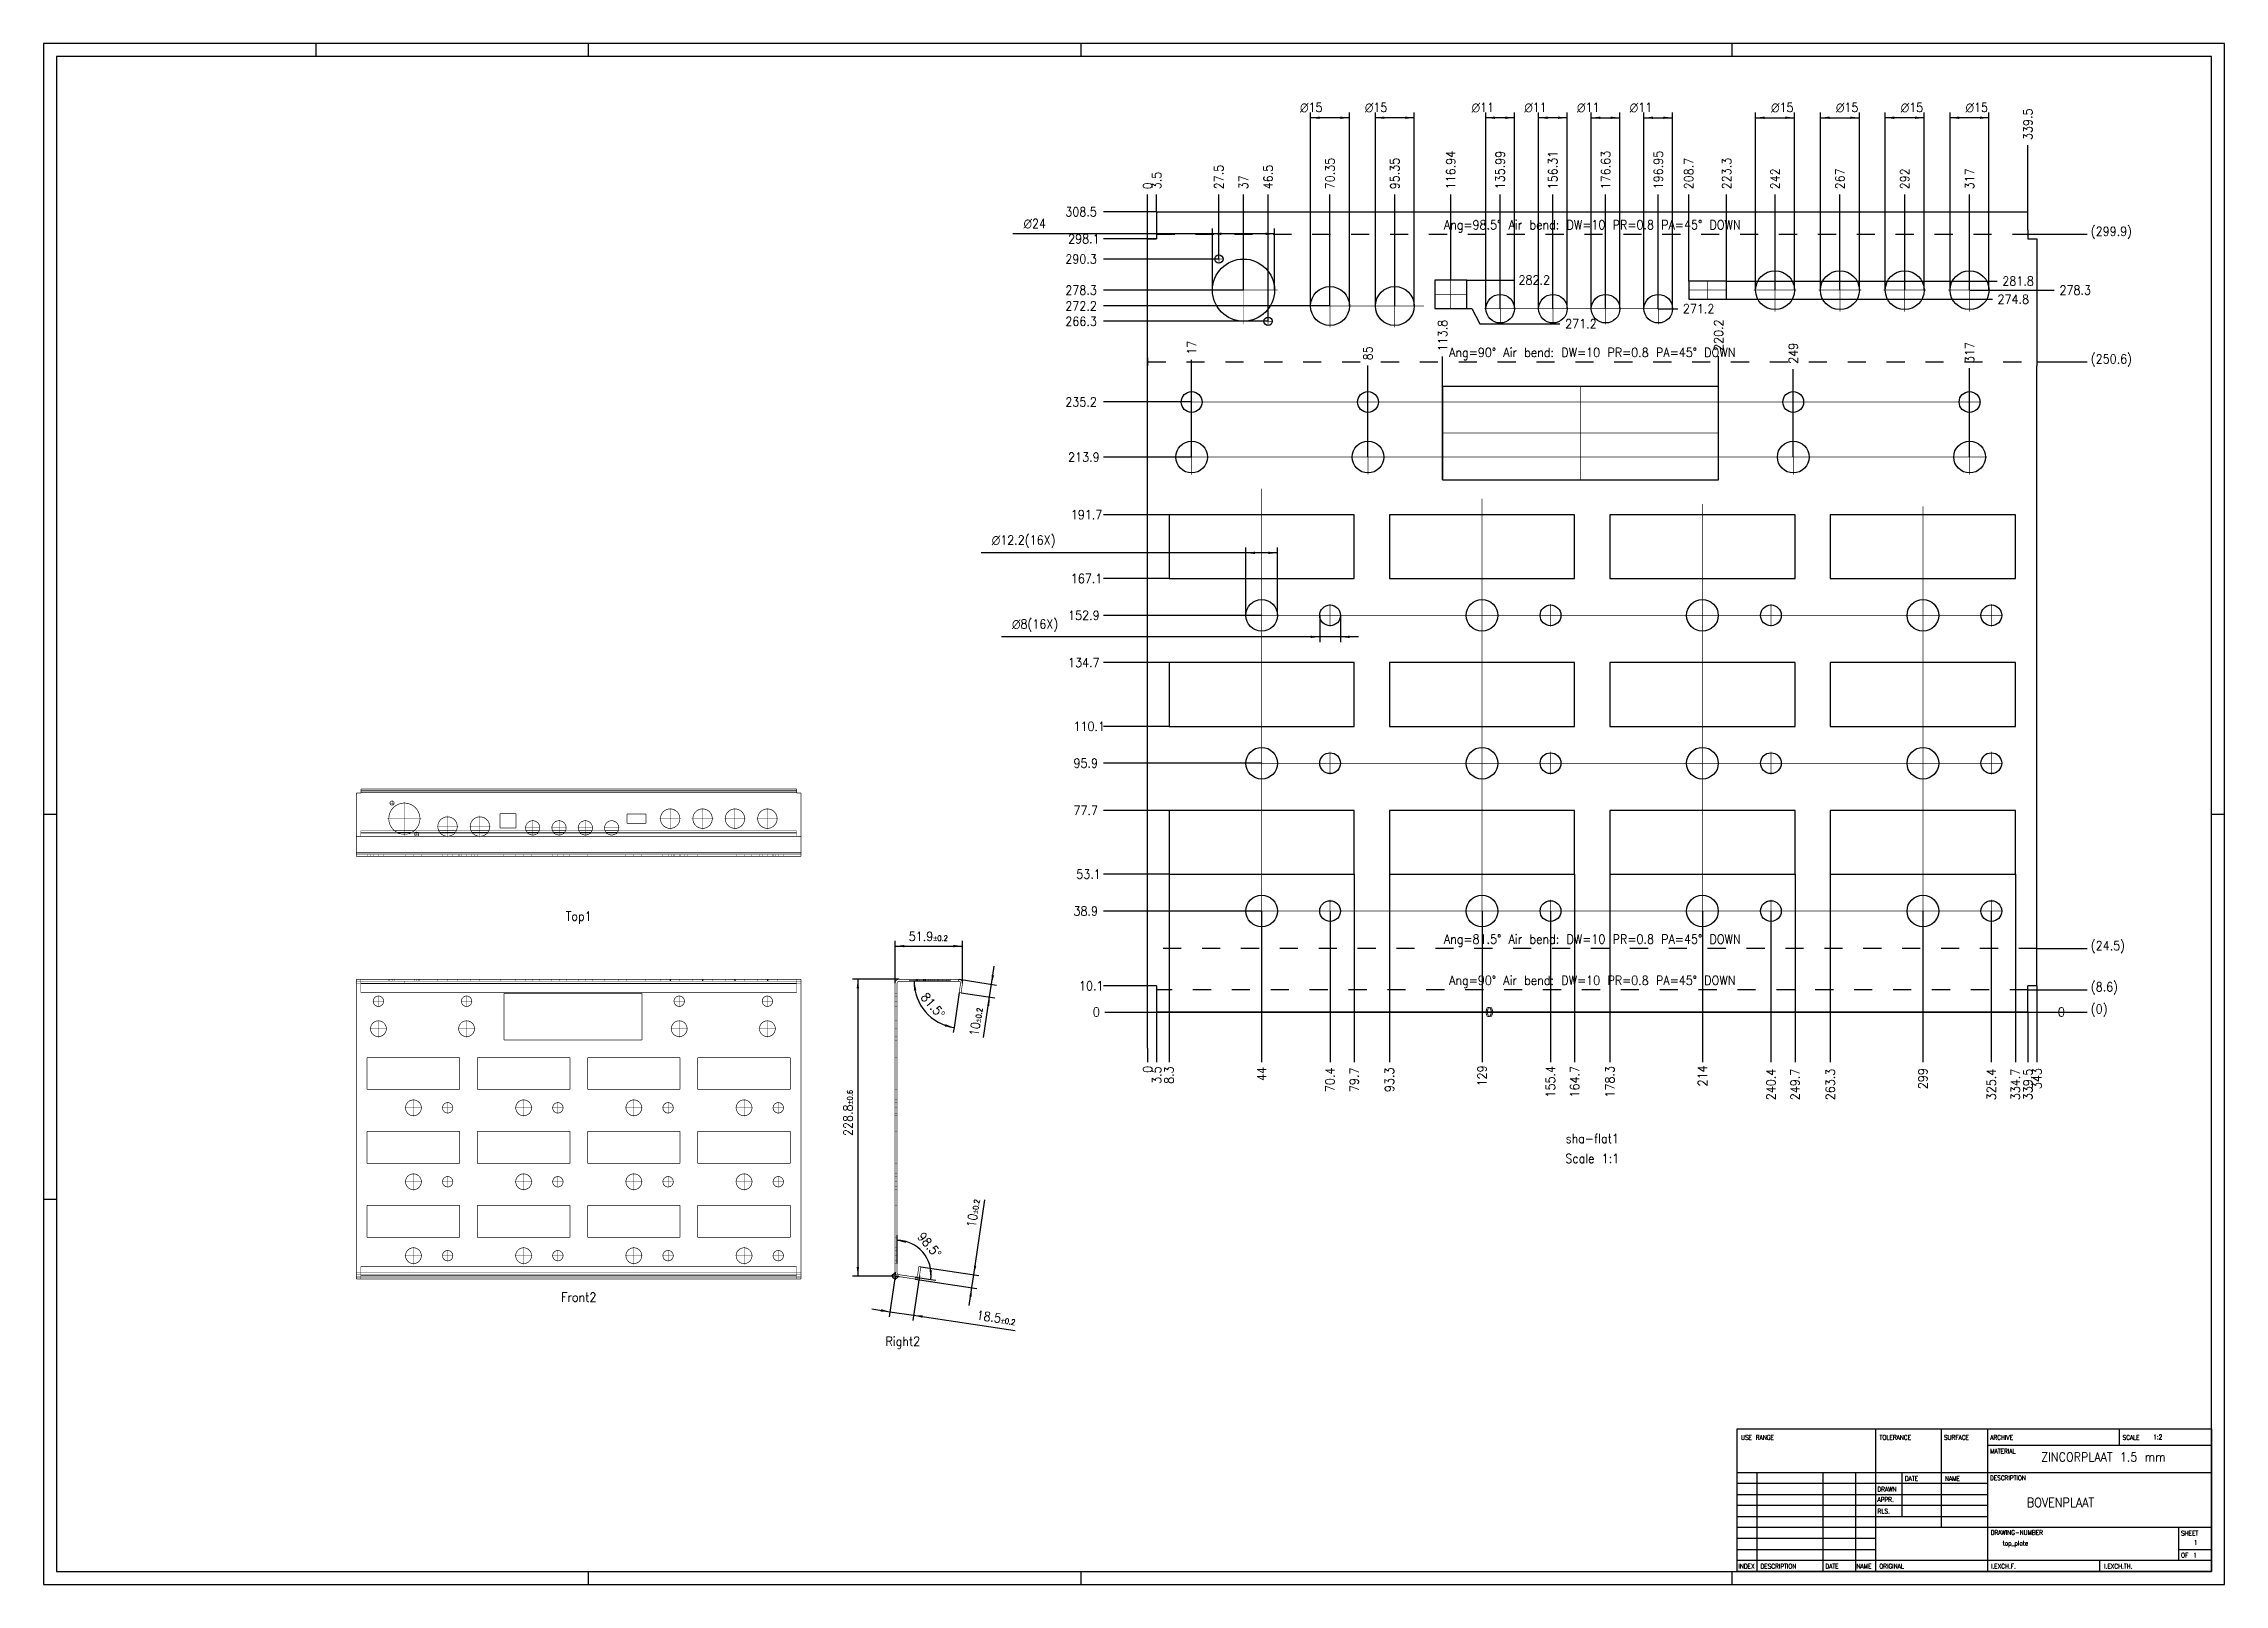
# Model space of a CAD drawing. Header units: millimetres. Extents: x -536 to 305, y -241 to 353.
import ezdxf

# ---------------------------------------------------------------- set-up
doc = ezdxf.new("R2010")
doc.units = ezdxf.units.MM
for name, pattern in [('DASHED', [15, 7, -8]), ('DOT_CENTER', [14, 12, -1, 0, -1]), ('PHANTOM', [13, 10, -1, 0, -1, 0, -1])]:
    doc.linetypes.add(name, pattern=pattern)
doc.layers.add('1', color=7, linetype='Continuous')
doc.styles.add('CONVERTER_11', font='txt.shx', dxfattribs={"width": 0.9})
doc.dimstyles.new('ME10_DIM_10', dxfattribs={"dimtxt": 7, "dimasz": 7, "dimexe": 4, "dimexo": 0, "dimgap": 4, "dimtad": 1, "dimdsep": 46, "dimtxsty": 'CONVERTER_11', "dimsah": 1, "dimcen": 0.09, "dimclrd": 160, "dimclre": 160, "dimclrt": 5, "dimadec": 0, "dimazin": 0, "dimtol": 1, "dimtp": 0.2, "dimtm": 0.2, "dimtfac": 0.6, "dimtdec": 1, "dimtix": 1, "dimtmove": 0, "dimatfit": 3, "dimfxl": 1, "dimtolj": 1, "dimtzin": 0, "dimarcsym": 0})
doc.dimstyles.new('ME10_DIM_11', dxfattribs={"dimtxt": 7, "dimasz": 7, "dimexe": 4, "dimexo": 0, "dimgap": 4, "dimtad": 1, "dimdec": 1, "dimdsep": 46, "dimtxsty": 'CONVERTER_11', "dimsah": 1, "dimcen": 0.09, "dimclrd": 160, "dimclre": 160, "dimclrt": 5, "dimadec": 0, "dimazin": 0, "dimtol": 1, "dimtp": 0.2, "dimtm": 0.2, "dimtfac": 0.6, "dimtdec": 1, "dimtix": 1, "dimtmove": 0, "dimatfit": 3, "dimfxl": 1, "dimtolj": 1, "dimtzin": 0, "dimarcsym": 0})
doc.dimstyles.new('ME10_DIM_12', dxfattribs={"dimtxt": 7, "dimasz": 7, "dimexe": 4, "dimexo": 0, "dimgap": 4, "dimtad": 1, "dimdec": 1, "dimdsep": 46, "dimtxsty": 'CONVERTER_11', "dimsah": 1, "dimcen": 0.09, "dimclrd": 160, "dimclre": 160, "dimclrt": 5, "dimadec": 0, "dimazin": 0, "dimtol": 1, "dimtp": 0.6, "dimtm": 0.6, "dimtfac": 0.6, "dimtdec": 1, "dimtix": 1, "dimtmove": 0, "dimatfit": 3, "dimfxl": 1, "dimtolj": 1, "dimtzin": 0, "dimarcsym": 0})
doc.dimstyles.new('ME10_DIM_13', dxfattribs={"dimtxt": 7, "dimasz": 7, "dimexe": 4, "dimexo": 0, "dimgap": 4, "dimtad": 1, "dimdec": 1, "dimdsep": 46, "dimtxsty": 'CONVERTER_11', "dimsah": 1, "dimcen": 0.09, "dimclrd": 160, "dimclre": 160, "dimclrt": 5, "dimadec": 0, "dimazin": 0, "dimtfac": 1, "dimtdec": 4, "dimtix": 1, "dimtmove": 0, "dimatfit": 3, "dimfxl": 1, "dimtolj": 1, "dimtzin": 0, "dimarcsym": 0})
doc.dimstyles.new('ME10_DIM_14', dxfattribs={"dimtxt": 7, "dimasz": 7, "dimexe": 4, "dimexo": 0, "dimgap": 4, "dimtad": 1, "dimdec": 1, "dimdsep": 46, "dimtxsty": 'CONVERTER_11', "dimsah": 1, "dimcen": 0.09, "dimclrd": 160, "dimclre": 160, "dimclrt": 5, "dimadec": 0, "dimazin": 0, "dimtfac": 1, "dimtdec": 4, "dimtix": 1, "dimtmove": 0, "dimatfit": 3, "dimfxl": 1, "dimtolj": 1, "dimtzin": 0, "dimarcsym": 0})
doc.dimstyles.new('ME10_DIM_15', dxfattribs={"dimtxt": 3.5, "dimasz": 0.18, "dimexe": 2, "dimexo": 0, "dimgap": 2, "dimtad": 1, "dimdec": 1, "dimdsep": 46, "dimtxsty": 'CONVERTER_11', "dimsah": 1, "dimcen": 0.09, "dimclrd": 160, "dimclre": 160, "dimclrt": 5, "dimadec": 0, "dimazin": 0, "dimtfac": 1, "dimtdec": 4, "dimtix": 1, "dimtmove": 0, "dimatfit": 3, "dimfxl": 1, "dimtolj": 1, "dimtzin": 0, "dimarcsym": 0})
doc.dimstyles.new('ME10_DIM_16', dxfattribs={"dimtxt": 3.5, "dimasz": 0.18, "dimexe": 2, "dimexo": 0, "dimgap": 2, "dimtad": 1, "dimdec": 1, "dimdsep": 46, "dimtxsty": 'CONVERTER_11', "dimsah": 1, "dimcen": 0.09, "dimclrd": 160, "dimclre": 160, "dimclrt": 5, "dimadec": 0, "dimazin": 0, "dimtfac": 1, "dimtdec": 4, "dimtix": 1, "dimtmove": 0, "dimatfit": 3, "dimfxl": 1, "dimtolj": 1, "dimtzin": 0, "dimarcsym": 0})
doc.dimstyles.new('ME10_DIM_17', dxfattribs={"dimtxt": 3.5, "dimasz": 0.18, "dimexe": 2, "dimexo": 0, "dimgap": 2, "dimtad": 1, "dimdec": 1, "dimdsep": 46, "dimtxsty": 'CONVERTER_11', "dimsah": 1, "dimcen": 0.09, "dimclrd": 160, "dimclre": 160, "dimclrt": 5, "dimadec": 0, "dimazin": 0, "dimtfac": 1, "dimtdec": 4, "dimtix": 1, "dimtmove": 0, "dimatfit": 3, "dimfxl": 1, "dimtolj": 1, "dimtzin": 0, "dimarcsym": 0})
doc.dimstyles.new('ME10_DIM_18', dxfattribs={"dimtxt": 3.5, "dimasz": 0.18, "dimexe": 2, "dimexo": 0, "dimgap": 2, "dimtad": 1, "dimdec": 1, "dimdsep": 46, "dimtxsty": 'CONVERTER_11', "dimsah": 1, "dimcen": 0.09, "dimclrd": 160, "dimclre": 160, "dimclrt": 5, "dimadec": 0, "dimazin": 0, "dimtfac": 1, "dimtdec": 4, "dimtix": 1, "dimtmove": 0, "dimatfit": 3, "dimfxl": 1, "dimtolj": 1, "dimtzin": 0, "dimarcsym": 0})
doc.dimstyles.new('ME10_DIM_19', dxfattribs={"dimtxt": 3.5, "dimasz": 0.18, "dimexe": 2, "dimexo": 0, "dimgap": 2, "dimtad": 1, "dimdec": 1, "dimdsep": 46, "dimtxsty": 'CONVERTER_11', "dimsah": 1, "dimcen": 0.09, "dimclrd": 160, "dimclre": 160, "dimclrt": 5, "dimadec": 0, "dimazin": 0, "dimtfac": 1, "dimtdec": 4, "dimtix": 1, "dimtmove": 0, "dimatfit": 3, "dimfxl": 1, "dimtolj": 1, "dimtzin": 0, "dimarcsym": 0})
doc.dimstyles.new('ME10_DIM_20', dxfattribs={"dimtxt": 3.5, "dimasz": 0.18, "dimexe": 2, "dimexo": 0, "dimgap": 2, "dimtad": 1, "dimdec": 1, "dimdsep": 46, "dimtxsty": 'CONVERTER_11', "dimsah": 1, "dimcen": 0.09, "dimclrd": 160, "dimclre": 160, "dimclrt": 5, "dimadec": 0, "dimazin": 0, "dimtfac": 1, "dimtdec": 4, "dimtix": 1, "dimtmove": 0, "dimatfit": 3, "dimfxl": 1, "dimtolj": 1, "dimtzin": 0, "dimarcsym": 0})
doc.dimstyles.new('ME10_DIM_21', dxfattribs={"dimtxt": 3.5, "dimasz": 0.18, "dimexe": 2, "dimexo": 0, "dimgap": 2, "dimtad": 1, "dimdec": 1, "dimdsep": 46, "dimtxsty": 'CONVERTER_11', "dimsah": 1, "dimcen": 0.09, "dimclrd": 160, "dimclre": 160, "dimclrt": 5, "dimadec": 0, "dimazin": 0, "dimtfac": 1, "dimtdec": 4, "dimtix": 1, "dimtmove": 0, "dimatfit": 3, "dimfxl": 1, "dimtolj": 1, "dimtzin": 0, "dimarcsym": 0})
doc.dimstyles.new('ME10_DIM_22', dxfattribs={"dimtxt": 3.5, "dimasz": 0.18, "dimexe": 2, "dimexo": 0, "dimgap": 2, "dimtad": 1, "dimdec": 1, "dimdsep": 46, "dimtxsty": 'CONVERTER_11', "dimsah": 1, "dimcen": 0.09, "dimclrd": 160, "dimclre": 160, "dimclrt": 5, "dimadec": 0, "dimazin": 0, "dimtfac": 1, "dimtdec": 4, "dimtix": 1, "dimtmove": 0, "dimatfit": 3, "dimfxl": 1, "dimtolj": 1, "dimtzin": 0, "dimarcsym": 0})
doc.dimstyles.new('ME10_DIM_23', dxfattribs={"dimtxt": 3.5, "dimasz": 0.18, "dimexe": 2, "dimexo": 0, "dimgap": 2, "dimtad": 1, "dimdec": 1, "dimdsep": 46, "dimtxsty": 'CONVERTER_11', "dimsah": 1, "dimcen": 0.09, "dimclrd": 160, "dimclre": 160, "dimclrt": 5, "dimadec": 0, "dimazin": 0, "dimtfac": 1, "dimtdec": 4, "dimtix": 1, "dimtmove": 0, "dimatfit": 3, "dimfxl": 1, "dimtolj": 1, "dimtzin": 0, "dimarcsym": 0})
doc.dimstyles.new('ME10_DIM_24', dxfattribs={"dimtxt": 3.5, "dimasz": 0.18, "dimexe": 2, "dimexo": 0, "dimgap": 2, "dimtad": 1, "dimdec": 1, "dimdsep": 46, "dimtxsty": 'CONVERTER_11', "dimsah": 1, "dimcen": 0.09, "dimclrd": 160, "dimclre": 160, "dimclrt": 5, "dimadec": 0, "dimazin": 0, "dimtfac": 1, "dimtdec": 4, "dimtix": 1, "dimtmove": 0, "dimatfit": 3, "dimfxl": 1, "dimtolj": 1, "dimtzin": 0, "dimarcsym": 0})
doc.dimstyles.new('ME10_DIM_25', dxfattribs={"dimtxt": 3.5, "dimasz": 0.18, "dimexe": 2, "dimexo": 0, "dimgap": 2, "dimtad": 1, "dimdec": 1, "dimdsep": 46, "dimtxsty": 'CONVERTER_11', "dimsah": 1, "dimcen": 0.09, "dimclrd": 160, "dimclre": 160, "dimclrt": 5, "dimadec": 0, "dimazin": 0, "dimtfac": 1, "dimtdec": 4, "dimtix": 1, "dimtmove": 0, "dimatfit": 3, "dimfxl": 1, "dimtolj": 1, "dimtzin": 0, "dimarcsym": 0})
doc.dimstyles.new('ME10_DIM_26', dxfattribs={"dimtxt": 3.5, "dimasz": 0.18, "dimexe": 2, "dimexo": 0, "dimgap": 2, "dimtad": 1, "dimdec": 1, "dimdsep": 46, "dimtxsty": 'CONVERTER_11', "dimsah": 1, "dimcen": 0.09, "dimclrd": 160, "dimclre": 160, "dimclrt": 5, "dimadec": 0, "dimazin": 0, "dimtfac": 1, "dimtdec": 4, "dimtix": 1, "dimtmove": 0, "dimatfit": 3, "dimfxl": 1, "dimtolj": 1, "dimtzin": 0, "dimarcsym": 0})
doc.dimstyles.new('ME10_DIM_27', dxfattribs={"dimtxt": 3.5, "dimasz": 0.18, "dimexe": 2, "dimexo": 0, "dimgap": 2, "dimtad": 1, "dimdec": 1, "dimdsep": 46, "dimtxsty": 'CONVERTER_11', "dimsah": 1, "dimcen": 0.09, "dimclrd": 160, "dimclre": 160, "dimclrt": 5, "dimadec": 0, "dimazin": 0, "dimtfac": 1, "dimtdec": 4, "dimtix": 1, "dimtmove": 0, "dimatfit": 3, "dimfxl": 1, "dimtolj": 1, "dimtzin": 0, "dimarcsym": 0})
doc.dimstyles.new('ME10_DIM_28', dxfattribs={"dimtxt": 3.5, "dimasz": 0.18, "dimexe": 2, "dimexo": 0, "dimgap": 2, "dimtad": 1, "dimdec": 1, "dimdsep": 46, "dimtxsty": 'CONVERTER_11', "dimsah": 1, "dimcen": 0.09, "dimclrd": 160, "dimclre": 160, "dimclrt": 5, "dimadec": 0, "dimazin": 0, "dimtfac": 1, "dimtdec": 4, "dimtix": 1, "dimtmove": 0, "dimatfit": 3, "dimfxl": 1, "dimtolj": 1, "dimtzin": 0, "dimarcsym": 0})
doc.dimstyles.new('ME10_DIM_29', dxfattribs={"dimtxt": 3.5, "dimasz": 0.18, "dimexe": 2, "dimexo": 0, "dimgap": 2, "dimtad": 1, "dimdec": 1, "dimdsep": 46, "dimtxsty": 'CONVERTER_11', "dimsah": 1, "dimcen": 0.09, "dimclrd": 160, "dimclre": 160, "dimclrt": 5, "dimadec": 0, "dimazin": 0, "dimtfac": 1, "dimtdec": 4, "dimtix": 1, "dimtmove": 0, "dimatfit": 3, "dimfxl": 1, "dimtolj": 1, "dimtzin": 0, "dimarcsym": 0})
doc.dimstyles.new('ME10_DIM_30', dxfattribs={"dimtxt": 3.5, "dimasz": 0.18, "dimexe": 2, "dimexo": 0, "dimgap": 2, "dimtad": 1, "dimdec": 1, "dimdsep": 46, "dimtxsty": 'CONVERTER_11', "dimsah": 1, "dimcen": 0.09, "dimclrd": 160, "dimclre": 160, "dimclrt": 5, "dimadec": 0, "dimazin": 0, "dimtfac": 1, "dimtdec": 4, "dimtix": 1, "dimtmove": 0, "dimatfit": 3, "dimfxl": 1, "dimtolj": 1, "dimtzin": 0, "dimarcsym": 0})
doc.dimstyles.new('ME10_DIM_31', dxfattribs={"dimtxt": 3.5, "dimasz": 0.18, "dimexe": 2, "dimexo": 0, "dimgap": 2, "dimtad": 1, "dimdec": 1, "dimdsep": 46, "dimtxsty": 'CONVERTER_11', "dimsah": 1, "dimcen": 0.09, "dimclrd": 160, "dimclre": 160, "dimclrt": 5, "dimadec": 0, "dimazin": 0, "dimtfac": 1, "dimtdec": 4, "dimtix": 1, "dimtmove": 0, "dimatfit": 3, "dimfxl": 1, "dimtolj": 1, "dimtzin": 0, "dimarcsym": 0})
doc.dimstyles.new('ME10_DIM_32', dxfattribs={"dimtxt": 3.5, "dimasz": 0.18, "dimexe": 2, "dimexo": 0, "dimgap": 2, "dimtad": 1, "dimdec": 1, "dimdsep": 46, "dimtxsty": 'CONVERTER_11', "dimsah": 1, "dimcen": 0.09, "dimclrd": 160, "dimclre": 160, "dimclrt": 5, "dimadec": 0, "dimazin": 0, "dimtfac": 1, "dimtdec": 4, "dimtix": 1, "dimtmove": 0, "dimatfit": 3, "dimfxl": 1, "dimtolj": 1, "dimtzin": 0, "dimarcsym": 0})
doc.dimstyles.new('ME10_DIM_33', dxfattribs={"dimtxt": 3.5, "dimasz": 0.18, "dimexe": 2, "dimexo": 0, "dimgap": 2, "dimtad": 1, "dimdec": 1, "dimdsep": 46, "dimtxsty": 'CONVERTER_11', "dimsah": 1, "dimcen": 0.09, "dimclrd": 160, "dimclre": 160, "dimclrt": 5, "dimadec": 0, "dimazin": 0, "dimtfac": 1, "dimtdec": 4, "dimtix": 1, "dimtmove": 0, "dimatfit": 3, "dimfxl": 1, "dimtolj": 1, "dimtzin": 0, "dimarcsym": 0})
doc.dimstyles.new('ME10_DIM_34', dxfattribs={"dimtxt": 3.5, "dimasz": 0.18, "dimexe": 2, "dimexo": 0, "dimgap": 2, "dimtad": 1, "dimdec": 1, "dimdsep": 46, "dimtxsty": 'CONVERTER_11', "dimsah": 1, "dimcen": 0.09, "dimclrd": 160, "dimclre": 160, "dimclrt": 5, "dimadec": 0, "dimazin": 0, "dimtfac": 1, "dimtdec": 4, "dimtix": 1, "dimtmove": 0, "dimatfit": 3, "dimfxl": 1, "dimtolj": 1, "dimtzin": 0, "dimarcsym": 0})
doc.dimstyles.new('ME10_DIM_35', dxfattribs={"dimtxt": 3.5, "dimasz": 0.18, "dimexe": 2, "dimexo": 0, "dimgap": 2, "dimtad": 1, "dimdec": 1, "dimdsep": 46, "dimtxsty": 'CONVERTER_11', "dimsah": 1, "dimcen": 0.09, "dimclrd": 160, "dimclre": 160, "dimclrt": 5, "dimadec": 0, "dimazin": 0, "dimtfac": 1, "dimtdec": 4, "dimtix": 1, "dimtmove": 0, "dimatfit": 3, "dimfxl": 1, "dimtolj": 1, "dimtzin": 0, "dimarcsym": 0})
doc.dimstyles.new('ME10_DIM_36', dxfattribs={"dimtxt": 3.5, "dimasz": 0.18, "dimexe": 2, "dimexo": 0, "dimgap": 2, "dimtad": 1, "dimdec": 1, "dimdsep": 46, "dimtxsty": 'CONVERTER_11', "dimsah": 1, "dimcen": 0.09, "dimclrd": 160, "dimclre": 160, "dimclrt": 5, "dimadec": 0, "dimazin": 0, "dimtfac": 1, "dimtdec": 4, "dimtix": 1, "dimtmove": 0, "dimatfit": 3, "dimfxl": 1, "dimtolj": 1, "dimtzin": 0, "dimarcsym": 0})
doc.dimstyles.new('ME10_DIM_37', dxfattribs={"dimtxt": 3.5, "dimasz": 0.18, "dimexe": 2, "dimexo": 0, "dimgap": 2, "dimtad": 1, "dimdec": 1, "dimdsep": 46, "dimtxsty": 'CONVERTER_11', "dimsah": 1, "dimcen": 0.09, "dimclrd": 160, "dimclre": 160, "dimclrt": 5, "dimadec": 0, "dimazin": 0, "dimtfac": 1, "dimtdec": 4, "dimtix": 1, "dimtmove": 0, "dimatfit": 3, "dimfxl": 1, "dimtolj": 1, "dimtzin": 0, "dimarcsym": 0})
doc.dimstyles.new('ME10_DIM_38', dxfattribs={"dimtxt": 3.5, "dimasz": 0.18, "dimexe": 2, "dimexo": 0, "dimgap": 2, "dimtad": 1, "dimdec": 1, "dimdsep": 46, "dimtxsty": 'CONVERTER_11', "dimsah": 1, "dimcen": 0.09, "dimclrd": 160, "dimclre": 160, "dimclrt": 5, "dimadec": 0, "dimazin": 0, "dimtfac": 1, "dimtdec": 4, "dimtix": 1, "dimtmove": 0, "dimatfit": 3, "dimfxl": 1, "dimtolj": 1, "dimtzin": 0, "dimarcsym": 0})
doc.dimstyles.new('ME10_DIM_39', dxfattribs={"dimtxt": 3.5, "dimasz": 0.18, "dimexe": 2, "dimexo": 0, "dimgap": 2, "dimtad": 1, "dimdec": 1, "dimdsep": 46, "dimtxsty": 'CONVERTER_11', "dimsah": 1, "dimcen": 0.09, "dimclrd": 160, "dimclre": 160, "dimclrt": 5, "dimadec": 0, "dimazin": 0, "dimtfac": 1, "dimtdec": 4, "dimtix": 1, "dimtmove": 0, "dimatfit": 3, "dimfxl": 1, "dimtolj": 1, "dimtzin": 0, "dimarcsym": 0})
doc.dimstyles.new('ME10_DIM_40', dxfattribs={"dimtxt": 3.5, "dimasz": 0.18, "dimexe": 2, "dimexo": 0, "dimgap": 2, "dimtad": 1, "dimdec": 1, "dimdsep": 46, "dimtxsty": 'CONVERTER_11', "dimsah": 1, "dimcen": 0.09, "dimclrd": 160, "dimclre": 160, "dimclrt": 5, "dimadec": 0, "dimazin": 0, "dimtfac": 1, "dimtdec": 4, "dimtix": 1, "dimtmove": 0, "dimatfit": 3, "dimfxl": 1, "dimtolj": 1, "dimtzin": 0, "dimarcsym": 0})
doc.dimstyles.new('ME10_DIM_41', dxfattribs={"dimtxt": 3.5, "dimasz": 0.18, "dimexe": 2, "dimexo": 0, "dimgap": 2, "dimtad": 1, "dimdec": 1, "dimdsep": 46, "dimtxsty": 'CONVERTER_11', "dimsah": 1, "dimcen": 0.09, "dimclrd": 160, "dimclre": 160, "dimclrt": 5, "dimadec": 0, "dimazin": 0, "dimtfac": 1, "dimtdec": 4, "dimtix": 1, "dimtmove": 0, "dimatfit": 3, "dimfxl": 1, "dimtolj": 1, "dimtzin": 0, "dimarcsym": 0})
doc.dimstyles.new('ME10_DIM_42', dxfattribs={"dimtxt": 3.5, "dimasz": 0.18, "dimexe": 2, "dimexo": 0, "dimgap": 2, "dimtad": 1, "dimdec": 1, "dimdsep": 46, "dimtxsty": 'CONVERTER_11', "dimsah": 1, "dimcen": 0.09, "dimclrd": 160, "dimclre": 160, "dimclrt": 5, "dimadec": 0, "dimazin": 0, "dimtfac": 1, "dimtdec": 4, "dimtix": 1, "dimtmove": 0, "dimatfit": 3, "dimfxl": 1, "dimtolj": 1, "dimtzin": 0, "dimarcsym": 0})
doc.dimstyles.new('ME10_DIM_43', dxfattribs={"dimtxt": 3.5, "dimasz": 0.18, "dimexe": 2, "dimexo": 0, "dimgap": 2, "dimtad": 1, "dimdec": 1, "dimdsep": 46, "dimtxsty": 'CONVERTER_11', "dimsah": 1, "dimcen": 0.09, "dimclrd": 160, "dimclre": 160, "dimclrt": 5, "dimadec": 0, "dimazin": 0, "dimtfac": 1, "dimtdec": 4, "dimtix": 1, "dimtmove": 0, "dimatfit": 3, "dimfxl": 1, "dimtolj": 1, "dimtzin": 0, "dimarcsym": 0})
doc.dimstyles.new('ME10_DIM_44', dxfattribs={"dimtxt": 3.5, "dimasz": 0.18, "dimexe": 2, "dimexo": 0, "dimgap": 2, "dimtad": 1, "dimdec": 1, "dimdsep": 46, "dimtxsty": 'CONVERTER_11', "dimsah": 1, "dimcen": 0.09, "dimclrd": 160, "dimclre": 160, "dimclrt": 5, "dimadec": 0, "dimazin": 0, "dimtfac": 1, "dimtdec": 4, "dimtix": 1, "dimtmove": 0, "dimatfit": 3, "dimfxl": 1, "dimtolj": 1, "dimtzin": 0, "dimarcsym": 0})
doc.dimstyles.new('ME10_DIM_45', dxfattribs={"dimtxt": 3.5, "dimasz": 0.18, "dimexe": 2, "dimexo": 0, "dimgap": 2, "dimtad": 1, "dimdec": 1, "dimdsep": 46, "dimtxsty": 'CONVERTER_11', "dimsah": 1, "dimcen": 0.09, "dimclrd": 160, "dimclre": 160, "dimclrt": 5, "dimadec": 0, "dimazin": 0, "dimtfac": 1, "dimtdec": 4, "dimtix": 1, "dimtmove": 0, "dimatfit": 3, "dimfxl": 1, "dimtolj": 1, "dimtzin": 0, "dimarcsym": 0})
doc.dimstyles.new('ME10_DIM_46', dxfattribs={"dimtxt": 3.5, "dimasz": 0.18, "dimexe": 2, "dimexo": 0, "dimgap": 2, "dimtad": 1, "dimdec": 1, "dimdsep": 46, "dimtxsty": 'CONVERTER_11', "dimsah": 1, "dimcen": 0.09, "dimclrd": 160, "dimclre": 160, "dimclrt": 5, "dimadec": 0, "dimazin": 0, "dimtfac": 1, "dimtdec": 4, "dimtix": 1, "dimtmove": 0, "dimatfit": 3, "dimfxl": 1, "dimtolj": 1, "dimtzin": 0, "dimarcsym": 0})
doc.dimstyles.new('ME10_DIM_47', dxfattribs={"dimtxt": 3.5, "dimasz": 0.18, "dimexe": 2, "dimexo": 0, "dimgap": 2, "dimtad": 1, "dimdec": 1, "dimdsep": 46, "dimtxsty": 'CONVERTER_11', "dimsah": 1, "dimcen": 0.09, "dimse1": 1, "dimse2": 1, "dimclrd": 160, "dimclre": 160, "dimclrt": 5, "dimadec": 0, "dimazin": 0, "dimtfac": 1, "dimtdec": 4, "dimtix": 1, "dimtmove": 0, "dimatfit": 3, "dimfxl": 1, "dimtolj": 1, "dimtzin": 0, "dimarcsym": 0})
doc.dimstyles.new('ME10_DIM_48', dxfattribs={"dimtxt": 3.5, "dimasz": 0.18, "dimexe": 2, "dimexo": 0, "dimgap": 2, "dimtad": 1, "dimdsep": 46, "dimtxsty": 'CONVERTER_11', "dimsah": 1, "dimcen": 0.09, "dimclrd": 160, "dimclre": 160, "dimclrt": 5, "dimadec": 0, "dimazin": 0, "dimtfac": 1, "dimtdec": 4, "dimtix": 1, "dimtmove": 0, "dimatfit": 3, "dimfxl": 1, "dimtolj": 1, "dimtzin": 0, "dimarcsym": 0})
doc.dimstyles.new('ME10_DIM_49', dxfattribs={"dimtxt": 3.5, "dimasz": 0.18, "dimexe": 2, "dimexo": 0, "dimgap": 2, "dimtad": 1, "dimdsep": 46, "dimtxsty": 'CONVERTER_11', "dimsah": 1, "dimcen": 0.09, "dimclrd": 160, "dimclre": 160, "dimclrt": 5, "dimadec": 0, "dimazin": 0, "dimtfac": 1, "dimtdec": 4, "dimtix": 1, "dimtmove": 0, "dimatfit": 3, "dimfxl": 1, "dimtolj": 1, "dimtzin": 0, "dimarcsym": 0})
doc.dimstyles.new('ME10_DIM_50', dxfattribs={"dimtxt": 3.5, "dimasz": 0.18, "dimexe": 2, "dimexo": 0, "dimgap": 2, "dimtad": 1, "dimdsep": 46, "dimtxsty": 'CONVERTER_11', "dimsah": 1, "dimcen": 0.09, "dimclrd": 160, "dimclre": 160, "dimclrt": 5, "dimadec": 0, "dimazin": 0, "dimtfac": 1, "dimtdec": 4, "dimtix": 1, "dimtmove": 0, "dimatfit": 3, "dimfxl": 1, "dimtolj": 1, "dimtzin": 0, "dimarcsym": 0})
doc.dimstyles.new('ME10_DIM_51', dxfattribs={"dimtxt": 3.5, "dimasz": 0.18, "dimexe": 2, "dimexo": 0, "dimgap": 2, "dimtad": 1, "dimdsep": 46, "dimtxsty": 'CONVERTER_11', "dimsah": 1, "dimcen": 0.09, "dimclrd": 160, "dimclre": 160, "dimclrt": 5, "dimadec": 0, "dimazin": 0, "dimtfac": 1, "dimtdec": 4, "dimtix": 1, "dimtmove": 0, "dimatfit": 3, "dimfxl": 1, "dimtolj": 1, "dimtzin": 0, "dimarcsym": 0})
doc.dimstyles.new('ME10_DIM_52', dxfattribs={"dimtxt": 3.5, "dimasz": 0.18, "dimexe": 2, "dimexo": 0, "dimgap": 2, "dimtad": 1, "dimdsep": 46, "dimtxsty": 'CONVERTER_11', "dimsah": 1, "dimcen": 0.09, "dimclrd": 160, "dimclre": 160, "dimclrt": 5, "dimadec": 0, "dimazin": 0, "dimtfac": 1, "dimtdec": 4, "dimtix": 1, "dimtmove": 0, "dimatfit": 3, "dimfxl": 1, "dimtolj": 1, "dimtzin": 0, "dimarcsym": 0})
doc.dimstyles.new('ME10_DIM_53', dxfattribs={"dimtxt": 3.5, "dimasz": 0.18, "dimexe": 2, "dimexo": 0, "dimgap": 2, "dimtad": 1, "dimdsep": 46, "dimtxsty": 'CONVERTER_11', "dimsah": 1, "dimcen": 0.09, "dimclrd": 160, "dimclre": 160, "dimclrt": 5, "dimadec": 0, "dimazin": 0, "dimtfac": 1, "dimtdec": 4, "dimtix": 1, "dimtmove": 0, "dimatfit": 3, "dimfxl": 1, "dimtolj": 1, "dimtzin": 0, "dimarcsym": 0})
doc.dimstyles.new('ME10_DIM_54', dxfattribs={"dimtxt": 3.5, "dimasz": 0.18, "dimexe": 2, "dimexo": 0, "dimgap": 2, "dimtad": 1, "dimdsep": 46, "dimtxsty": 'CONVERTER_11', "dimsah": 1, "dimcen": 0.09, "dimclrd": 160, "dimclre": 160, "dimclrt": 5, "dimadec": 0, "dimazin": 0, "dimtfac": 1, "dimtdec": 4, "dimtix": 1, "dimtmove": 0, "dimatfit": 3, "dimfxl": 1, "dimtolj": 1, "dimtzin": 0, "dimarcsym": 0})
doc.dimstyles.new('ME10_DIM_55', dxfattribs={"dimtxt": 3.5, "dimasz": 0.18, "dimexe": 2, "dimexo": 0, "dimgap": 2, "dimtad": 1, "dimdsep": 46, "dimtxsty": 'CONVERTER_11', "dimsah": 1, "dimcen": 0.09, "dimclrd": 160, "dimclre": 160, "dimclrt": 5, "dimadec": 0, "dimazin": 0, "dimtfac": 1, "dimtdec": 4, "dimtix": 1, "dimtmove": 0, "dimatfit": 3, "dimfxl": 1, "dimtolj": 1, "dimtzin": 0, "dimarcsym": 0})
doc.dimstyles.new('ME10_DIM_56', dxfattribs={"dimtxt": 3.5, "dimasz": 0.18, "dimexe": 2, "dimexo": 0, "dimgap": 2, "dimtad": 1, "dimdsep": 46, "dimtxsty": 'CONVERTER_11', "dimsah": 1, "dimcen": 0.09, "dimclrd": 160, "dimclre": 160, "dimclrt": 5, "dimadec": 0, "dimazin": 0, "dimtfac": 1, "dimtdec": 4, "dimtix": 1, "dimtmove": 0, "dimatfit": 3, "dimfxl": 1, "dimtolj": 1, "dimtzin": 0, "dimarcsym": 0})
doc.dimstyles.new('ME10_DIM_57', dxfattribs={"dimtxt": 3.5, "dimasz": 0.18, "dimexe": 2, "dimexo": 0, "dimgap": 2, "dimtad": 1, "dimdsep": 46, "dimtxsty": 'CONVERTER_11', "dimsah": 1, "dimcen": 0.09, "dimclrd": 160, "dimclre": 160, "dimclrt": 5, "dimadec": 0, "dimazin": 0, "dimtfac": 1, "dimtdec": 4, "dimtix": 1, "dimtmove": 0, "dimatfit": 3, "dimfxl": 1, "dimtolj": 1, "dimtzin": 0, "dimarcsym": 0})
doc.dimstyles.new('ME10_DIM_58', dxfattribs={"dimtxt": 3.5, "dimasz": 0.18, "dimexe": 2, "dimexo": 0, "dimgap": 2, "dimtad": 1, "dimdsep": 46, "dimtxsty": 'CONVERTER_11', "dimsah": 1, "dimcen": 0.09, "dimclrd": 160, "dimclre": 160, "dimclrt": 5, "dimadec": 0, "dimazin": 0, "dimtfac": 1, "dimtdec": 4, "dimtix": 1, "dimtmove": 0, "dimatfit": 3, "dimfxl": 1, "dimtolj": 1, "dimtzin": 0, "dimarcsym": 0})
doc.dimstyles.new('ME10_DIM_59', dxfattribs={"dimtxt": 3.5, "dimasz": 0.18, "dimexe": 2, "dimexo": 0, "dimgap": 2, "dimtad": 1, "dimdsep": 46, "dimtxsty": 'CONVERTER_11', "dimsah": 1, "dimcen": 0.09, "dimclrd": 160, "dimclre": 160, "dimclrt": 5, "dimadec": 0, "dimazin": 0, "dimtfac": 1, "dimtdec": 4, "dimtix": 1, "dimtmove": 0, "dimatfit": 3, "dimfxl": 1, "dimtolj": 1, "dimtzin": 0, "dimarcsym": 0})
doc.dimstyles.new('ME10_DIM_60', dxfattribs={"dimtxt": 3.5, "dimasz": 0.18, "dimexe": 2, "dimexo": 0, "dimgap": 2, "dimtad": 1, "dimdsep": 46, "dimtxsty": 'CONVERTER_11', "dimsah": 1, "dimcen": 0.09, "dimclrd": 160, "dimclre": 160, "dimclrt": 5, "dimadec": 0, "dimazin": 0, "dimtfac": 1, "dimtdec": 4, "dimtix": 1, "dimtmove": 0, "dimatfit": 3, "dimfxl": 1, "dimtolj": 1, "dimtzin": 0, "dimarcsym": 0})
doc.dimstyles.new('ME10_DIM_61', dxfattribs={"dimtxt": 3.5, "dimasz": 0.18, "dimexe": 2, "dimexo": 0, "dimgap": 2, "dimtad": 1, "dimdsep": 46, "dimtxsty": 'CONVERTER_11', "dimsah": 1, "dimcen": 0.09, "dimclrd": 160, "dimclre": 160, "dimclrt": 5, "dimadec": 0, "dimazin": 0, "dimtfac": 1, "dimtdec": 4, "dimtix": 1, "dimtmove": 0, "dimatfit": 3, "dimfxl": 1, "dimtolj": 1, "dimtzin": 0, "dimarcsym": 0})
doc.dimstyles.new('ME10_DIM_62', dxfattribs={"dimtxt": 3.5, "dimasz": 0.18, "dimexe": 2, "dimexo": 0, "dimgap": 2, "dimtad": 1, "dimdsep": 46, "dimtxsty": 'CONVERTER_11', "dimsah": 1, "dimcen": 0.09, "dimclrd": 160, "dimclre": 160, "dimclrt": 5, "dimadec": 0, "dimazin": 0, "dimtfac": 1, "dimtdec": 4, "dimtix": 1, "dimtmove": 0, "dimatfit": 3, "dimfxl": 1, "dimtolj": 1, "dimtzin": 0, "dimarcsym": 0})
doc.dimstyles.new('ME10_DIM_63', dxfattribs={"dimtxt": 3.5, "dimasz": 0.18, "dimexe": 2, "dimexo": 0, "dimgap": 2, "dimtad": 1, "dimdsep": 46, "dimtxsty": 'CONVERTER_11', "dimsah": 1, "dimcen": 0.09, "dimclrd": 160, "dimclre": 160, "dimclrt": 5, "dimadec": 0, "dimazin": 0, "dimtfac": 1, "dimtdec": 4, "dimtix": 1, "dimtmove": 0, "dimatfit": 3, "dimfxl": 1, "dimtolj": 1, "dimtzin": 0, "dimarcsym": 0})
doc.dimstyles.new('ME10_DIM_64', dxfattribs={"dimtxt": 3.5, "dimasz": 0.18, "dimexe": 2, "dimexo": 0, "dimgap": 2, "dimtad": 1, "dimdsep": 46, "dimtxsty": 'CONVERTER_11', "dimsah": 1, "dimcen": 0.09, "dimclrd": 160, "dimclre": 160, "dimclrt": 5, "dimadec": 0, "dimazin": 0, "dimtfac": 1, "dimtdec": 4, "dimtix": 1, "dimtmove": 0, "dimatfit": 3, "dimfxl": 1, "dimtolj": 1, "dimtzin": 0, "dimarcsym": 0})
doc.dimstyles.new('ME10_DIM_65', dxfattribs={"dimtxt": 3.5, "dimasz": 0.18, "dimexe": 2, "dimexo": 0, "dimgap": 2, "dimtad": 1, "dimdsep": 46, "dimtxsty": 'CONVERTER_11', "dimsah": 1, "dimcen": 0.09, "dimclrd": 160, "dimclre": 160, "dimclrt": 5, "dimadec": 0, "dimazin": 0, "dimtfac": 1, "dimtdec": 4, "dimtix": 1, "dimtmove": 0, "dimatfit": 3, "dimfxl": 1, "dimtolj": 1, "dimtzin": 0, "dimarcsym": 0})
doc.dimstyles.new('ME10_DIM_66', dxfattribs={"dimtxt": 3.5, "dimasz": 0.18, "dimexe": 2, "dimexo": 0, "dimgap": 2, "dimtad": 1, "dimdsep": 46, "dimtxsty": 'CONVERTER_11', "dimsah": 1, "dimcen": 0.09, "dimclrd": 160, "dimclre": 160, "dimclrt": 5, "dimadec": 0, "dimazin": 0, "dimtfac": 1, "dimtdec": 4, "dimtix": 1, "dimtmove": 0, "dimatfit": 3, "dimfxl": 1, "dimtolj": 1, "dimtzin": 0, "dimarcsym": 0})
doc.dimstyles.new('ME10_DIM_67', dxfattribs={"dimtxt": 3.5, "dimasz": 0.18, "dimexe": 2, "dimexo": 0, "dimgap": 2, "dimtad": 1, "dimdec": 1, "dimdsep": 46, "dimtxsty": 'CONVERTER_11', "dimsah": 1, "dimcen": 0.09, "dimclrd": 160, "dimclre": 160, "dimclrt": 5, "dimadec": 0, "dimazin": 0, "dimtfac": 1, "dimtdec": 4, "dimtix": 1, "dimtmove": 0, "dimatfit": 3, "dimfxl": 1, "dimtolj": 1, "dimtzin": 0, "dimarcsym": 0})
doc.dimstyles.new('ME10_DIM_68', dxfattribs={"dimtxt": 3.5, "dimasz": 0.18, "dimexe": 2, "dimexo": 0, "dimgap": 2, "dimtad": 1, "dimdec": 1, "dimdsep": 46, "dimtxsty": 'CONVERTER_11', "dimsah": 1, "dimcen": 0.09, "dimclrd": 160, "dimclre": 160, "dimclrt": 5, "dimadec": 0, "dimazin": 0, "dimtfac": 1, "dimtdec": 4, "dimtix": 1, "dimtmove": 0, "dimatfit": 3, "dimfxl": 1, "dimtolj": 1, "dimtzin": 0, "dimarcsym": 0})
doc.dimstyles.new('ME10_DIM_69', dxfattribs={"dimtxt": 3.5, "dimasz": 0.18, "dimexe": 2, "dimexo": 0, "dimgap": 2, "dimtad": 1, "dimdec": 1, "dimdsep": 46, "dimtxsty": 'CONVERTER_11', "dimsah": 1, "dimcen": 0.09, "dimclrd": 160, "dimclre": 160, "dimclrt": 5, "dimadec": 0, "dimazin": 0, "dimtfac": 1, "dimtdec": 4, "dimtix": 1, "dimtmove": 0, "dimatfit": 3, "dimfxl": 1, "dimtolj": 1, "dimtzin": 0, "dimarcsym": 0})
doc.dimstyles.new('ME10_DIM_70', dxfattribs={"dimtxt": 3.5, "dimasz": 0.18, "dimexe": 2, "dimexo": 0, "dimgap": 2, "dimtad": 1, "dimdec": 1, "dimdsep": 46, "dimtxsty": 'CONVERTER_11', "dimsah": 1, "dimcen": 0.09, "dimclrd": 160, "dimclre": 160, "dimclrt": 5, "dimadec": 0, "dimazin": 0, "dimtfac": 1, "dimtdec": 4, "dimtix": 1, "dimtmove": 0, "dimatfit": 3, "dimfxl": 1, "dimtolj": 1, "dimtzin": 0, "dimarcsym": 0})
doc.dimstyles.new('ME10_DIM_71', dxfattribs={"dimtxt": 3.5, "dimasz": 0.18, "dimexe": 2, "dimexo": 0, "dimgap": 2, "dimtad": 1, "dimdec": 1, "dimdsep": 46, "dimtxsty": 'CONVERTER_11', "dimsah": 1, "dimcen": 0.09, "dimclrd": 160, "dimclre": 160, "dimclrt": 5, "dimadec": 0, "dimazin": 0, "dimtfac": 1, "dimtdec": 4, "dimtix": 1, "dimtmove": 0, "dimatfit": 3, "dimfxl": 1, "dimtolj": 1, "dimtzin": 0, "dimarcsym": 0})
doc.dimstyles.new('ME10_DIM_72', dxfattribs={"dimtxt": 3.5, "dimasz": 0.18, "dimexe": 2, "dimexo": 0, "dimgap": 2, "dimtad": 1, "dimdec": 1, "dimdsep": 46, "dimtxsty": 'CONVERTER_11', "dimsah": 1, "dimcen": 0.09, "dimclrd": 160, "dimclre": 160, "dimclrt": 5, "dimadec": 0, "dimazin": 0, "dimtfac": 1, "dimtdec": 4, "dimtix": 1, "dimtmove": 0, "dimatfit": 3, "dimfxl": 1, "dimtolj": 1, "dimtzin": 0, "dimarcsym": 0})
doc.dimstyles.new('ME10_DIM_73', dxfattribs={"dimtxt": 3.5, "dimasz": 0.18, "dimexe": 2, "dimexo": 0, "dimgap": 2, "dimtad": 1, "dimdec": 1, "dimdsep": 46, "dimtxsty": 'CONVERTER_11', "dimsah": 1, "dimcen": 0.09, "dimclrd": 160, "dimclre": 160, "dimclrt": 5, "dimadec": 0, "dimazin": 0, "dimtfac": 1, "dimtdec": 4, "dimtix": 1, "dimtmove": 0, "dimatfit": 3, "dimfxl": 1, "dimtolj": 1, "dimtzin": 0, "dimarcsym": 0})
doc.dimstyles.new('ME10_DIM_74', dxfattribs={"dimtxt": 3.5, "dimasz": 0.18, "dimexe": 2, "dimexo": 0, "dimgap": 2, "dimtad": 1, "dimdec": 1, "dimdsep": 46, "dimtxsty": 'CONVERTER_11', "dimsah": 1, "dimcen": 0.09, "dimclrd": 160, "dimclre": 160, "dimclrt": 5, "dimadec": 0, "dimazin": 0, "dimtfac": 1, "dimtdec": 4, "dimtix": 1, "dimtmove": 0, "dimatfit": 3, "dimfxl": 1, "dimtolj": 1, "dimtzin": 0, "dimarcsym": 0})
doc.dimstyles.new('ME10_DIM_75', dxfattribs={"dimtxt": 3.5, "dimasz": 0.18, "dimexe": 2, "dimexo": 0, "dimgap": 2, "dimtad": 1, "dimdec": 1, "dimdsep": 46, "dimtxsty": 'CONVERTER_11', "dimsah": 1, "dimcen": 0.09, "dimclrd": 160, "dimclre": 160, "dimclrt": 5, "dimadec": 0, "dimazin": 0, "dimtfac": 1, "dimtdec": 4, "dimtix": 1, "dimtmove": 0, "dimatfit": 3, "dimfxl": 1, "dimtolj": 1, "dimtzin": 0, "dimarcsym": 0})
doc.dimstyles.new('ME10_DIM_76', dxfattribs={"dimtxt": 3.5, "dimasz": 0.18, "dimexe": 2, "dimexo": 0, "dimgap": 2, "dimtad": 1, "dimdec": 1, "dimdsep": 46, "dimtxsty": 'CONVERTER_11', "dimsah": 1, "dimcen": 0.09, "dimclrd": 160, "dimclre": 160, "dimclrt": 5, "dimadec": 0, "dimazin": 0, "dimtfac": 1, "dimtdec": 4, "dimtix": 1, "dimtmove": 0, "dimatfit": 3, "dimfxl": 1, "dimtolj": 1, "dimtzin": 0, "dimarcsym": 0})
doc.dimstyles.new('ME10_DIM_77', dxfattribs={"dimtxt": 3.5, "dimasz": 0.18, "dimexe": 2, "dimexo": 0, "dimgap": 2, "dimtad": 1, "dimdec": 1, "dimdsep": 46, "dimtxsty": 'CONVERTER_11', "dimsah": 1, "dimcen": 0.09, "dimclrd": 160, "dimclre": 160, "dimclrt": 5, "dimadec": 0, "dimazin": 0, "dimtfac": 1, "dimtdec": 4, "dimtix": 1, "dimtmove": 0, "dimatfit": 3, "dimfxl": 1, "dimtolj": 1, "dimtzin": 0, "dimarcsym": 0})
doc.dimstyles.new('ME10_DIM_78', dxfattribs={"dimtxt": 3.5, "dimasz": 0.18, "dimexe": 2, "dimexo": 0, "dimgap": 2, "dimtad": 1, "dimdec": 1, "dimdsep": 46, "dimtxsty": 'CONVERTER_11', "dimsah": 1, "dimcen": 0.09, "dimclrd": 160, "dimclre": 160, "dimclrt": 5, "dimadec": 0, "dimazin": 0, "dimtfac": 1, "dimtdec": 4, "dimtix": 1, "dimtmove": 0, "dimatfit": 3, "dimfxl": 1, "dimtolj": 1, "dimtzin": 0, "dimarcsym": 0})
doc.dimstyles.new('ME10_DIM_79', dxfattribs={"dimtxt": 3.5, "dimasz": 0.18, "dimexe": 2, "dimexo": 0, "dimgap": 2, "dimtad": 1, "dimdec": 1, "dimdsep": 46, "dimtxsty": 'CONVERTER_11', "dimsah": 1, "dimcen": 0.09, "dimclrd": 160, "dimclre": 160, "dimclrt": 5, "dimadec": 0, "dimazin": 0, "dimtfac": 1, "dimtdec": 4, "dimtix": 1, "dimtmove": 0, "dimatfit": 3, "dimfxl": 1, "dimtolj": 1, "dimtzin": 0, "dimarcsym": 0})
doc.dimstyles.new('ME10_DIM_80', dxfattribs={"dimtxt": 3.5, "dimasz": 0.18, "dimexe": 2, "dimexo": 0, "dimgap": 2, "dimtad": 1, "dimdec": 1, "dimdsep": 46, "dimtxsty": 'CONVERTER_11', "dimsah": 1, "dimcen": 0.09, "dimclrd": 160, "dimclre": 160, "dimclrt": 5, "dimadec": 0, "dimazin": 0, "dimtfac": 1, "dimtdec": 4, "dimtix": 1, "dimtmove": 0, "dimatfit": 3, "dimfxl": 1, "dimtolj": 1, "dimtzin": 0, "dimarcsym": 0})
doc.dimstyles.new('ME10_DIM_81', dxfattribs={"dimtxt": 3.5, "dimasz": 0.18, "dimexe": 2, "dimexo": 0, "dimgap": 2, "dimtad": 1, "dimdec": 1, "dimdsep": 46, "dimtxsty": 'CONVERTER_11', "dimsah": 1, "dimcen": 0.09, "dimclrd": 160, "dimclre": 160, "dimclrt": 5, "dimadec": 0, "dimazin": 0, "dimtfac": 1, "dimtdec": 4, "dimtix": 1, "dimtmove": 0, "dimatfit": 3, "dimfxl": 1, "dimtolj": 1, "dimtzin": 0, "dimarcsym": 0})
doc.dimstyles.new('ME10_DIM_82', dxfattribs={"dimtxt": 3.5, "dimasz": 0.18, "dimexe": 2, "dimexo": 0, "dimgap": 2, "dimtad": 1, "dimdec": 1, "dimdsep": 46, "dimtxsty": 'CONVERTER_11', "dimsah": 1, "dimcen": 0.09, "dimclrd": 160, "dimclre": 160, "dimclrt": 5, "dimadec": 0, "dimazin": 0, "dimtfac": 1, "dimtdec": 4, "dimtix": 1, "dimtmove": 0, "dimatfit": 3, "dimfxl": 1, "dimtolj": 1, "dimtzin": 0, "dimarcsym": 0})
doc.dimstyles.new('ME10_DIM_83', dxfattribs={"dimtxt": 3.5, "dimasz": 0.18, "dimexe": 2, "dimexo": 0, "dimgap": 2, "dimtad": 1, "dimdec": 1, "dimdsep": 46, "dimtxsty": 'CONVERTER_11', "dimsah": 1, "dimcen": 0.09, "dimclrd": 160, "dimclre": 160, "dimclrt": 5, "dimadec": 0, "dimazin": 0, "dimtfac": 1, "dimtdec": 4, "dimtix": 1, "dimtmove": 0, "dimatfit": 3, "dimfxl": 1, "dimtolj": 1, "dimtzin": 0, "dimarcsym": 0})
doc.dimstyles.new('ME10_DIM_84', dxfattribs={"dimtxt": 3.5, "dimasz": 0.18, "dimexe": 2, "dimexo": 0, "dimgap": 2, "dimtad": 1, "dimdec": 1, "dimdsep": 46, "dimtxsty": 'CONVERTER_11', "dimsah": 1, "dimcen": 0.09, "dimclrd": 160, "dimclre": 160, "dimclrt": 5, "dimadec": 0, "dimazin": 0, "dimtfac": 1, "dimtdec": 4, "dimtix": 1, "dimtmove": 0, "dimatfit": 3, "dimfxl": 1, "dimtolj": 1, "dimtzin": 0, "dimarcsym": 0})
doc.dimstyles.new('ME10_DIM_85', dxfattribs={"dimtxt": 3.5, "dimasz": 0.18, "dimexe": 2, "dimexo": 0, "dimgap": 2, "dimtad": 1, "dimdec": 1, "dimdsep": 46, "dimtxsty": 'CONVERTER_11', "dimsah": 1, "dimcen": 0.09, "dimclrd": 160, "dimclre": 160, "dimclrt": 5, "dimadec": 0, "dimazin": 0, "dimtfac": 1, "dimtdec": 4, "dimtix": 1, "dimtmove": 0, "dimatfit": 3, "dimfxl": 1, "dimtolj": 1, "dimtzin": 0, "dimarcsym": 0})
doc.dimstyles.new('ME10_DIM_86', dxfattribs={"dimtxt": 3.5, "dimasz": 0.18, "dimexe": 2, "dimexo": 0, "dimgap": 2, "dimtad": 1, "dimdec": 1, "dimdsep": 46, "dimtxsty": 'CONVERTER_11', "dimsah": 1, "dimcen": 0.09, "dimclrd": 160, "dimclre": 160, "dimclrt": 5, "dimadec": 0, "dimazin": 0, "dimtfac": 1, "dimtdec": 4, "dimtix": 1, "dimtmove": 0, "dimatfit": 3, "dimfxl": 1, "dimtolj": 1, "dimtzin": 0, "dimarcsym": 0})
doc.dimstyles.new('ME10_DIM_87', dxfattribs={"dimtxt": 3.5, "dimasz": 0.18, "dimexe": 2, "dimexo": 0, "dimgap": 2, "dimtad": 1, "dimdec": 1, "dimdsep": 46, "dimtxsty": 'CONVERTER_11', "dimsah": 1, "dimcen": 0.09, "dimclrd": 160, "dimclre": 160, "dimclrt": 5, "dimadec": 0, "dimazin": 0, "dimtfac": 1, "dimtdec": 4, "dimtix": 1, "dimtmove": 0, "dimatfit": 3, "dimfxl": 1, "dimtolj": 1, "dimtzin": 0, "dimarcsym": 0})
doc.dimstyles.new('ME10_DIM_88', dxfattribs={"dimtxt": 3.5, "dimasz": 0.18, "dimexe": 2, "dimexo": 0, "dimgap": 2, "dimtad": 1, "dimdec": 1, "dimdsep": 46, "dimtxsty": 'CONVERTER_11', "dimsah": 1, "dimcen": 0.09, "dimclrd": 160, "dimclre": 160, "dimclrt": 5, "dimadec": 0, "dimazin": 0, "dimtfac": 1, "dimtdec": 4, "dimtix": 1, "dimtmove": 0, "dimatfit": 3, "dimfxl": 1, "dimtolj": 1, "dimtzin": 0, "dimarcsym": 0})
doc.dimstyles.new('ME10_DIM_89', dxfattribs={"dimtxt": 3.5, "dimasz": 0.18, "dimexe": 2, "dimexo": 0, "dimgap": 2, "dimtad": 1, "dimdec": 1, "dimdsep": 46, "dimtxsty": 'CONVERTER_11', "dimsah": 1, "dimcen": 0.09, "dimclrd": 160, "dimclre": 160, "dimclrt": 5, "dimadec": 0, "dimazin": 0, "dimtfac": 1, "dimtdec": 4, "dimtix": 1, "dimtmove": 0, "dimatfit": 3, "dimfxl": 1, "dimtolj": 1, "dimtzin": 0, "dimarcsym": 0})
doc.dimstyles.new('ME10_DIM_90', dxfattribs={"dimtxt": 3.5, "dimasz": 0.18, "dimexe": 2, "dimexo": 0, "dimgap": 2, "dimtad": 1, "dimdec": 1, "dimdsep": 46, "dimtxsty": 'CONVERTER_11', "dimsah": 1, "dimcen": 0.09, "dimclrd": 160, "dimclre": 160, "dimclrt": 5, "dimadec": 0, "dimazin": 0, "dimtfac": 1, "dimtdec": 4, "dimtix": 1, "dimtmove": 0, "dimatfit": 3, "dimfxl": 1, "dimtolj": 1, "dimtzin": 0, "dimarcsym": 0})
doc.dimstyles.new('ME10_DIM_91', dxfattribs={"dimtxt": 3.5, "dimasz": 0.18, "dimexe": 2, "dimexo": 0, "dimgap": 2, "dimtad": 1, "dimdec": 1, "dimdsep": 46, "dimtxsty": 'CONVERTER_11', "dimsah": 1, "dimcen": 0.09, "dimclrd": 160, "dimclre": 160, "dimclrt": 5, "dimadec": 0, "dimazin": 0, "dimtfac": 1, "dimtdec": 4, "dimtix": 1, "dimtmove": 0, "dimatfit": 3, "dimfxl": 1, "dimtolj": 1, "dimtzin": 0, "dimarcsym": 0})
doc.dimstyles.new('ME10_DIM_92', dxfattribs={"dimtxt": 3.5, "dimasz": 0.18, "dimexe": 2, "dimexo": 0, "dimgap": 2, "dimtad": 1, "dimdec": 1, "dimdsep": 46, "dimtxsty": 'CONVERTER_11', "dimsah": 1, "dimcen": 0.09, "dimclrd": 160, "dimclre": 160, "dimclrt": 5, "dimadec": 0, "dimazin": 0, "dimtfac": 1, "dimtdec": 4, "dimtix": 1, "dimtmove": 0, "dimatfit": 3, "dimfxl": 1, "dimtolj": 1, "dimtzin": 0, "dimarcsym": 0})

# ---------------------------------------------------------------- blocks, each defined once
blk = doc.blocks.new('top_plate__1', base_point=(-831.2, -246.3))
at = {"color": 250, "linetype": 'Continuous', "const_width": 0.5}
for points in [[(-830.9, -14.9), (-830.9, -16.4)], [(-830.9, -14.9), (-827.4, -14.9)], [(-830.9, -16.4), (-830.9, -17.9)], [(-827.4, -14.9), (-805.9, -14.9)], [(-805.9, -14.9), (-805, -14.9)], [(-805, -14.9), (-801.8, -14.9)], [(-801.8, -14.9), (-786, -14.9)], [(-786, -14.9), (-782.8, -14.9)], [(-782.8, -14.9), (-781.9, -14.9)], [(-781.9, -14.9), (-768.1, -14.9)], [(-768.1, -14.9), (-753.1, -14.9)], [(-753.1, -14.9), (-743.1, -14.9)], [(-743.1, -14.9), (-728.1, -14.9)], [(-728.1, -14.9), (-720.1, -14.9)], [(-720.1, -14.9), (-707.8, -14.9)], [(-707.8, -14.9), (-700.4, -14.9)], [(-700.4, -14.9), (-689.4, -14.9)], [(-689.4, -14.9), (-680.1, -14.9)], [(-680.1, -14.9), (-669.1, -14.9)], [(-669.1, -14.9), (-659.8, -14.9)], [(-659.8, -14.9), (-648.8, -14.9)], [(-648.8, -14.9), (-639.5, -14.9)], [(-639.5, -14.9), (-628.5, -14.9)], [(-628.5, -14.9), (-622.2, -14.9)], [(-622.2, -14.9), (-607.6, -14.9)], [(-607.6, -14.9), (-596.4, -14.9)], [(-596.4, -14.9), (-581.4, -14.9)], [(-581.4, -14.9), (-571.4, -14.9)], [(-571.4, -14.9), (-556.4, -14.9)], [(-556.4, -14.9), (-546.4, -14.9)], [(-546.4, -14.9), (-531.4, -14.9)], [(-531.4, -14.9), (-521.4, -14.9)], [(-521.4, -14.9), (-506.4, -14.9)], [(-506.4, -14.9), (-491.4, -14.9)], [(-491.4, -14.9), (-487.9, -14.9)], [(-487.9, -14.9), (-487.9, -16.4)], [(-487.9, -16.4), (-487.9, -17.9)], [(-830.9, -241.1), (-830.9, -17.9)], [(-610.7, -25.8), (-717.1, -25.8)], [(-717.1, -25.8), (-717.1, -61.7)], [(-610.7, -61.7), (-610.7, -25.8)], [(-487.9, -241.1), (-487.9, -17.9)], [(-717.1, -61.7), (-610.7, -61.7)], [(-751.2, -75.2), (-822.6, -75.2)], [(-822.6, -75.2), (-822.6, -99.8)], [(-751.2, -99.8), (-751.2, -75.2)], [(-666.2, -75.2), (-737.6, -75.2)], [(-737.6, -75.2), (-737.6, -99.8)], [(-666.2, -99.8), (-666.2, -75.2)], [(-581.2, -75.2), (-652.6, -75.2)], [(-652.6, -75.2), (-652.6, -99.8)], [(-581.2, -99.8), (-581.2, -75.2)], [(-496.2, -75.2), (-567.6, -75.2)], [(-567.6, -75.2), (-567.6, -99.8)], [(-496.2, -99.8), (-496.2, -75.2)], [(-822.6, -99.8), (-751.2, -99.8)], [(-737.6, -99.8), (-666.2, -99.8)], [(-652.6, -99.8), (-581.2, -99.8)], [(-567.6, -99.8), (-496.2, -99.8)], [(-822.6, -132.2), (-822.6, -156.8)], [(-751.2, -132.2), (-822.6, -132.2)], [(-751.2, -156.8), (-751.2, -132.2)], [(-737.6, -132.2), (-737.6, -156.8)], [(-666.2, -132.2), (-737.6, -132.2)], [(-666.2, -156.8), (-666.2, -132.2)], [(-581.2, -132.2), (-652.6, -132.2)], [(-652.6, -132.2), (-652.6, -156.8)], [(-581.2, -156.8), (-581.2, -132.2)], [(-496.2, -132.2), (-567.6, -132.2)], [(-567.6, -132.2), (-567.6, -156.8)], [(-496.2, -156.8), (-496.2, -132.2)], [(-822.6, -156.8), (-751.2, -156.8)], [(-737.6, -156.8), (-666.2, -156.8)], [(-652.6, -156.8), (-581.2, -156.8)], [(-567.6, -156.8), (-496.2, -156.8)], [(-751.2, -189.2), (-822.6, -189.2)], [(-822.6, -189.2), (-822.6, -213.8)], [(-751.2, -213.8), (-751.2, -189.2)], [(-737.6, -189.2), (-737.6, -213.8)], [(-666.2, -189.2), (-737.6, -189.2)], [(-666.2, -213.8), (-666.2, -189.2)], [(-581.2, -189.2), (-652.6, -189.2)], [(-652.6, -189.2), (-652.6, -213.8)], [(-581.2, -213.8), (-581.2, -189.2)], [(-496.2, -189.2), (-567.6, -189.2)], [(-567.6, -189.2), (-567.6, -213.8)], [(-496.2, -213.8), (-496.2, -189.2)], [(-822.6, -213.8), (-751.2, -213.8)], [(-737.6, -213.8), (-666.2, -213.8)], [(-652.6, -213.8), (-581.2, -213.8)], [(-567.6, -213.8), (-496.2, -213.8)], [(-830.9, -242.6), (-830.9, -241.1)], [(-830.9, -244.1), (-830.9, -242.6)], [(-830.9, -244.5), (-830.9, -244.1)], [(-830.9, -246), (-830.9, -244.5)], [(-827.4, -246), (-830.9, -246)], [(-827.4, -246), (-827.4, -246)], [(-491.4, -246), (-827.4, -246)], [(-491.4, -246), (-491.4, -246)], [(-487.9, -246), (-491.4, -246)], [(-487.9, -242.6), (-487.9, -241.1)], [(-487.9, -244.1), (-487.9, -242.6)], [(-487.9, -244.5), (-487.9, -244.1)], [(-487.9, -246), (-487.9, -244.5)]]:
    blk.add_lwpolyline(points, dxfattribs=at)
at = {"color": 160, "linetype": 'DASHED', "const_width": 0.25}
for points in [[(-827.4, -16.4), (-830.9, -16.4)], [(-827.4, -16.4), (-827.4, -14.9)], [(-827.4, -16.4), (-805.9, -16.4)], [(-827.4, -18.1), (-827.4, -16.4)], [(-805.9, -16.4), (-805.9, -14.9)], [(-805.9, -16.4), (-805, -16.4)], [(-805, -16.4), (-805, -14.9)], [(-805, -16.4), (-801.8, -16.4)], [(-801.8, -16.4), (-801.8, -14.9)], [(-801.8, -16.4), (-786, -16.4)], [(-786, -16.4), (-786, -14.9)], [(-786, -16.4), (-782.8, -16.4)], [(-782.8, -16.4), (-782.8, -14.9)], [(-782.8, -16.4), (-781.9, -16.4)], [(-781.9, -16.4), (-781.9, -14.9)], [(-781.9, -16.4), (-768.1, -16.4)], [(-768.1, -14.9), (-768.1, -16.4)], [(-768.1, -16.4), (-753.1, -16.4)], [(-753.1, -14.9), (-753.1, -16.4)], [(-753.1, -16.4), (-743.1, -16.4)], [(-743.1, -14.9), (-743.1, -16.4)], [(-743.1, -16.4), (-728.1, -16.4)], [(-728.1, -14.9), (-728.1, -16.4)], [(-728.1, -16.4), (-720.1, -16.4)], [(-720.1, -14.9), (-720.1, -16.4)], [(-720.1, -16.4), (-707.8, -16.4)], [(-707.8, -14.9), (-707.8, -16.4)], [(-707.8, -16.4), (-700.4, -16.4)], [(-700.4, -16.4), (-700.4, -14.9)], [(-700.4, -16.4), (-689.4, -16.4)], [(-689.4, -16.4), (-689.4, -14.9)], [(-689.4, -16.4), (-680.1, -16.4)], [(-680.1, -16.4), (-680.1, -14.9)], [(-680.1, -16.4), (-669.1, -16.4)], [(-669.1, -16.4), (-669.1, -14.9)], [(-669.1, -16.4), (-659.8, -16.4)], [(-659.8, -16.4), (-659.8, -14.9)], [(-659.8, -16.4), (-648.8, -16.4)], [(-648.8, -16.4), (-648.8, -14.9)], [(-648.8, -16.4), (-639.5, -16.4)], [(-639.5, -16.4), (-639.5, -14.9)], [(-639.5, -16.4), (-628.5, -16.4)], [(-628.5, -16.4), (-628.5, -14.9)], [(-628.5, -16.4), (-622.2, -16.4)], [(-622.2, -14.9), (-622.2, -16.4)], [(-622.2, -16.4), (-607.6, -16.4)], [(-607.6, -14.9), (-607.6, -16.4)], [(-607.6, -16.4), (-596.4, -16.4)], [(-596.4, -14.9), (-596.4, -16.4)], [(-596.4, -16.4), (-581.4, -16.4)], [(-581.4, -14.9), (-581.4, -16.4)], [(-581.4, -16.4), (-571.4, -16.4)], [(-571.4, -14.9), (-571.4, -16.4)], [(-571.4, -16.4), (-556.4, -16.4)], [(-556.4, -14.9), (-556.4, -16.4)], [(-556.4, -16.4), (-546.4, -16.4)], [(-546.4, -14.9), (-546.4, -16.4)], [(-546.4, -16.4), (-531.4, -16.4)], [(-531.4, -14.9), (-531.4, -16.4)], [(-531.4, -16.4), (-521.4, -16.4)], [(-521.4, -14.9), (-521.4, -16.4)], [(-521.4, -16.4), (-506.4, -16.4)], [(-506.4, -14.9), (-506.4, -16.4)], [(-506.4, -16.4), (-491.4, -16.4)], [(-491.4, -14.9), (-491.4, -16.4)], [(-491.4, -18.1), (-491.4, -16.4)], [(-491.4, -16.4), (-487.9, -16.4)], [(-491.4, -18.1), (-827.4, -18.1)], [(-827.4, -18.1), (-827.4, -18.4)], [(-827.4, -18.4), (-827.4, -25)], [(-827.4, -18.4), (-491.4, -18.4)], [(-827.4, -25), (-491.4, -25)], [(-827.4, -25), (-827.4, -25.2)], [(-827.4, -25.2), (-491.4, -25.2)], [(-491.4, -18.1), (-491.4, -18.4)], [(-491.4, -18.4), (-491.4, -25)], [(-491.4, -25.2), (-491.4, -25)], [(-830.9, -242.6), (-487.9, -242.6)], [(-830.9, -244.5), (-827.4, -244.5)], [(-827.4, -236.6), (-827.4, -236.3)], [(-491.4, -236.3), (-827.4, -236.3)], [(-827.4, -243.3), (-827.4, -236.6)], [(-491.4, -236.6), (-827.4, -236.6)], [(-827.4, -243.5), (-827.4, -243.3)], [(-827.4, -243.3), (-491.4, -243.3)], [(-491.4, -243.5), (-827.4, -243.5)], [(-827.4, -244.5), (-827.4, -243.5)], [(-827.4, -244.5), (-827.4, -244.5)], [(-827.4, -246), (-827.4, -244.5)], [(-827.4, -244.5), (-491.4, -244.5)], [(-491.4, -244.5), (-827.4, -244.5)], [(-491.4, -236.6), (-491.4, -236.3)], [(-491.4, -243.3), (-491.4, -236.6)], [(-491.4, -243.5), (-491.4, -243.3)], [(-491.4, -244.5), (-491.4, -243.5)], [(-491.4, -244.5), (-491.4, -246)], [(-491.4, -244.5), (-491.4, -244.5)], [(-491.4, -244.5), (-487.9, -244.5)]]:
    blk.add_lwpolyline(points, dxfattribs=at)
at = {"color": 124, "linetype": 'Continuous', "const_width": 0.25}
for points in [[(-830.9, -17.9), (-487.9, -17.9)], [(-487.9, -241.1), (-830.9, -241.1)], [(-487.9, -244.1), (-830.9, -244.1)], [(-491.4, -246), (-827.4, -246)]]:
    blk.add_lwpolyline(points, dxfattribs=at)
at = {"color": 250, "linetype": 'Continuous', "const_width": 0.5}
for points in [[(-817.9, -31.8, 1), (-809.9, -31.8, 1)], [(-749.9, -31.8, 1), (-741.9, -31.8, 1)], [(-585.9, -31.8, 1), (-577.9, -31.8, 1)], [(-517.9, -31.8, 1), (-509.9, -31.8, 1)], [(-820, -53, 1), (-807.8, -53, 1)], [(-752, -53, 1), (-739.8, -53, 1)], [(-588, -53, 1), (-575.8, -53, 1)], [(-520, -53, 1), (-507.8, -53, 1)], [(-793, -114, 1), (-780.8, -114, 1)], [(-764.5, -114, 1), (-756.5, -114, 1)], [(-708, -114, 1), (-695.8, -114, 1)], [(-679.5, -114, 1), (-671.5, -114, 1)], [(-623, -114, 1), (-610.8, -114, 1)], [(-594.5, -114, 1), (-586.5, -114, 1)], [(-538, -114, 1), (-525.8, -114, 1)], [(-509.5, -114, 1), (-501.5, -114, 1)], [(-793, -171, 1), (-780.8, -171, 1)], [(-764.5, -171, 1), (-756.5, -171, 1)], [(-708, -171, 1), (-695.8, -171, 1)], [(-679.5, -171, 1), (-671.5, -171, 1)], [(-623, -171, 1), (-610.8, -171, 1)], [(-594.5, -171, 1), (-586.5, -171, 1)], [(-538, -171, 1), (-525.8, -171, 1)], [(-509.5, -171, 1), (-501.5, -171, 1)], [(-793, -228, 1), (-780.8, -228, 1)], [(-764.5, -228, 1), (-756.5, -228, 1)], [(-708, -228, 1), (-695.8, -228, 1)], [(-679.5, -228, 1), (-671.5, -228, 1)], [(-623, -228, 1), (-610.8, -228, 1)], [(-594.5, -228, 1), (-586.5, -228, 1)], [(-538, -228, 1), (-525.8, -228, 1)], [(-509.5, -228, 1), (-501.5, -228, 1)]]:
    blk.add_lwpolyline(points, format="xyb", close=True, dxfattribs=at)
at = {"layer": '1', "color": 30, "linetype": 'DOT_CENTER'}
for p, q in [((-588.9, -14.9), (-588.9, -16.4)), ((-563.9, -14.9), (-563.9, -16.4)), ((-538.9, -14.9), (-538.9, -16.4)), ((-513.9, -14.9), (-513.9, -16.4))]:
    blk.add_line(p, q, dxfattribs=at)
at = {"layer": '1', "color": 30, "linetype": 'DOT_CENTER', "const_width": 0.25}
for points in [[(-803.4, -16.4), (-803.4, -14.9)], [(-793.9, -17.9), (-793.9, -16.4)], [(-784.4, -16.4), (-784.4, -14.9)], [(-760.6, -14.9), (-760.6, -16.4)], [(-735.6, -14.9), (-735.6, -16.4)], [(-694.9, -16.4), (-694.9, -14.9)], [(-674.6, -16.4), (-674.6, -14.9)], [(-654.3, -16.4), (-654.3, -14.9)], [(-634, -16.4), (-634, -14.9)], [(-809.5, -31.8), (-818.3, -31.8)], [(-813.9, -27.4), (-813.9, -36.2)], [(-741.5, -31.8), (-750.3, -31.8)], [(-745.9, -27.4), (-745.9, -36.2)], [(-577.5, -31.8), (-586.3, -31.8)], [(-581.9, -27.4), (-581.9, -36.2)], [(-509.5, -31.8), (-518.3, -31.8)], [(-513.9, -27.4), (-513.9, -36.2)], [(-813.9, -46.3), (-813.9, -59.8)], [(-745.9, -46.3), (-745.9, -59.8)], [(-581.9, -46.3), (-581.9, -59.8)], [(-513.9, -46.3), (-513.9, -59.8)], [(-807.2, -53), (-820.6, -53)], [(-739.2, -53), (-752.6, -53)], [(-575.2, -53), (-588.6, -53)], [(-507.2, -53), (-520.6, -53)], [(-780.2, -114), (-793.6, -114)], [(-786.9, -107.3), (-786.9, -120.8)], [(-756.1, -114), (-764.9, -114)], [(-760.5, -109.6), (-760.5, -118.4)], [(-695.2, -114), (-708.6, -114)], [(-701.9, -107.3), (-701.9, -120.8)], [(-671.1, -114), (-679.9, -114)], [(-675.5, -109.6), (-675.5, -118.4)], [(-610.2, -114), (-623.6, -114)], [(-616.9, -107.3), (-616.9, -120.8)], [(-586.1, -114), (-594.9, -114)], [(-590.5, -109.6), (-590.5, -118.4)], [(-525.2, -114), (-538.6, -114)], [(-531.9, -107.3), (-531.9, -120.8)], [(-501.1, -114), (-509.9, -114)], [(-505.5, -109.6), (-505.5, -118.4)], [(-786.9, -164.3), (-786.9, -177.8)], [(-760.5, -166.6), (-760.5, -175.4)], [(-701.9, -164.3), (-701.9, -177.8)], [(-675.5, -166.6), (-675.5, -175.4)], [(-616.9, -164.3), (-616.9, -177.8)], [(-590.5, -166.6), (-590.5, -175.4)], [(-531.9, -164.3), (-531.9, -177.8)], [(-505.5, -166.6), (-505.5, -175.4)], [(-780.2, -171), (-793.6, -171)], [(-756.1, -171), (-764.9, -171)], [(-695.2, -171), (-708.6, -171)], [(-671.1, -171), (-679.9, -171)], [(-610.2, -171), (-623.6, -171)], [(-586.1, -171), (-594.9, -171)], [(-525.2, -171), (-538.6, -171)], [(-501.1, -171), (-509.9, -171)], [(-780.2, -228), (-793.6, -228)], [(-786.9, -221.3), (-786.9, -234.8)], [(-756.1, -228), (-764.9, -228)], [(-760.5, -223.6), (-760.5, -232.4)], [(-695.2, -228), (-708.6, -228)], [(-701.9, -221.3), (-701.9, -234.8)], [(-671.1, -228), (-679.9, -228)], [(-675.5, -223.6), (-675.5, -232.4)], [(-610.2, -228), (-623.6, -228)], [(-616.9, -221.3), (-616.9, -234.8)], [(-586.1, -228), (-594.9, -228)], [(-590.5, -223.6), (-590.5, -232.4)], [(-525.2, -228), (-538.6, -228)], [(-531.9, -221.3), (-531.9, -234.8)], [(-501.1, -228), (-509.9, -228)], [(-505.5, -223.6), (-505.5, -232.4)]]:
    blk.add_lwpolyline(points, dxfattribs=at)
blk = doc.blocks.new('Front2', base_point=(-786.9, -144))
blk.add_blockref('top_plate__1', (-831.2, -246.3))
at = {"layer": '1', "color": 5, "insert": (-659.4, -256.5), "char_height": 7, "attachment_point": 2, "line_spacing_factor": 1.320528, "style": 'CONVERTER_11'}
blk.add_mtext('Front2', dxfattribs=at)
blk = doc.blocks.new('PRP_SKT')
at = {"layer": '1', "color": 3, "linetype": 'Continuous'}
for q in [(-418.3, -243.3), (-415.4, -240.7), (-415.4, -246.7), (-412.4, -244.2)]:
    blk.add_line((-415.4, -243.7), q, dxfattribs=at)
at = {"layer": '1', "color": 3, "linetype": 'PHANTOM'}
for p, q in [((-415.4, -240.7), (-415.4, -241.1)), ((-412.4, -244.2), (-412.8, -244.1))]:
    blk.add_line(p, q, dxfattribs=at)
blk.add_circle((-415.4, -243.7), 2, dxfattribs=at)
blk = doc.blocks.new('top_plate__2', base_point=(-415.6, -246.3))
at = {"color": 250, "linetype": 'Continuous', "const_width": 0.5}
for points in [[(-412.4, -14.9, 0.414214), (-415.4, -17.9, 0.414214)], [(-412.4, -16.4, 0.414214), (-413.9, -17.9, 0.414214)], [(-363.5, -18.4, 0.458526), (-366.4, -14.9, 0.458526)], [(-364.9, -18.1, 0.458526), (-366.4, -16.4, 0.458526)], [(-415.4, -241.1, 0.371247), (-412.8, -244.1, 0.371247)], [(-413.9, -241.1, 0.371247), (-412.6, -242.6, 0.371247)], [(-400, -246, 0.414214), (-396.6, -243.5, 0.414214)], [(-399.8, -244.5, 0.414214), (-398.1, -243.3, 0.414214)]]:
    blk.add_lwpolyline(points, format="xyb", dxfattribs=at)
for points in [[(-412.4, -14.9), (-399.8, -14.9)], [(-399.8, -16.4), (-412.4, -16.4)], [(-399.8, -14.9), (-398.9, -14.9)], [(-398.9, -16.4), (-399.8, -16.4)], [(-398.9, -14.9), (-398.2, -14.9)], [(-398.2, -16.4), (-398.9, -16.4)], [(-398.2, -14.9), (-396.6, -14.9)], [(-396.6, -16.4), (-398.2, -16.4)], [(-396.6, -14.9), (-393.7, -14.9)], [(-393.7, -16.4), (-396.6, -16.4)], [(-393.7, -14.9), (-393.3, -14.9)], [(-393.3, -16.4), (-393.7, -16.4)], [(-393.3, -14.9), (-389.7, -14.9)], [(-389.7, -16.4), (-393.3, -16.4)], [(-389.7, -14.9), (-387.9, -14.9)], [(-387.9, -16.4), (-389.7, -16.4)], [(-387.9, -14.9), (-384.8, -14.9)], [(-384.8, -16.4), (-387.9, -16.4)], [(-384.8, -14.9), (-382.7, -14.9)], [(-382.7, -16.4), (-384.8, -16.4)], [(-382.7, -14.9), (-382.3, -14.9)], [(-382.3, -16.4), (-382.7, -16.4)], [(-382.3, -14.9), (-378.7, -14.9)], [(-378.7, -16.4), (-382.3, -16.4)], [(-378.7, -14.9), (-375.8, -14.9)], [(-375.8, -16.4), (-378.7, -16.4)], [(-375.8, -14.9), (-374.2, -14.9)], [(-374.2, -16.4), (-375.8, -16.4)], [(-374.2, -14.9), (-372.6, -14.9)], [(-372.6, -16.4), (-374.2, -16.4)], [(-372.6, -14.9), (-366.4, -14.9)], [(-366.5, -16.4), (-372.6, -16.4)], [(-366.5, -16.4), (-366.4, -14.9)], [(-366.5, -16.4), (-366.4, -16.4)], [(-415.4, -25.8), (-415.4, -17.9)], [(-415.4, -27.8), (-415.4, -25.8)], [(-415.4, -35.8), (-415.4, -27.8)], [(-413.9, -25.8), (-413.9, -17.9)], [(-413.9, -27.8), (-413.9, -25.8)], [(-413.9, -35.8), (-413.9, -27.8)], [(-364.9, -18.1), (-366, -25)], [(-364.5, -25.2), (-366, -25)], [(-363.5, -18.4), (-364.5, -25.2)], [(-415.4, -46.9), (-415.4, -35.8)], [(-415.4, -59.1), (-415.4, -46.9)], [(-413.9, -46.9), (-413.9, -35.8)], [(-413.9, -59.1), (-413.9, -46.9)], [(-415.4, -61.7), (-415.4, -59.1)], [(-415.4, -75.2), (-415.4, -61.7)], [(-413.9, -61.7), (-413.9, -59.1)], [(-413.9, -75.2), (-413.9, -61.7)], [(-415.4, -99.8), (-415.4, -75.2)], [(-413.9, -99.8), (-413.9, -75.2)], [(-415.4, -107.9), (-415.4, -99.8)], [(-413.9, -107.9), (-413.9, -99.8)], [(-415.4, -110), (-415.4, -107.9)], [(-415.4, -118), (-415.4, -110)], [(-413.9, -110), (-413.9, -107.9)], [(-413.9, -118), (-413.9, -110)], [(-415.4, -120.1), (-415.4, -118)], [(-415.4, -132.2), (-415.4, -120.1)], [(-415.4, -156.8), (-415.4, -132.2)], [(-413.9, -120.1), (-413.9, -118)], [(-413.9, -132.2), (-413.9, -120.1)], [(-413.9, -156.8), (-413.9, -132.2)], [(-415.4, -164.9), (-415.4, -156.8)], [(-415.4, -167), (-415.4, -164.9)], [(-415.4, -175), (-415.4, -167)], [(-413.9, -164.9), (-413.9, -156.8)], [(-413.9, -167), (-413.9, -164.9)], [(-413.9, -175), (-413.9, -167)], [(-415.4, -177.1), (-415.4, -175)], [(-415.4, -189.2), (-415.4, -177.1)], [(-413.9, -177.1), (-413.9, -175)], [(-413.9, -189.2), (-413.9, -177.1)], [(-415.4, -213.8), (-415.4, -189.2)], [(-413.9, -213.8), (-413.9, -189.2)], [(-415.4, -221.9), (-415.4, -213.8)], [(-413.9, -221.9), (-413.9, -213.8)], [(-415.4, -224), (-415.4, -221.9)], [(-415.4, -232), (-415.4, -224)], [(-415.4, -234.1), (-415.4, -232)], [(-415.4, -241.1), (-415.4, -234.1)], [(-413.9, -224), (-413.9, -221.9)], [(-413.9, -232), (-413.9, -224)], [(-413.9, -234.1), (-413.9, -232)], [(-413.9, -241.1), (-413.9, -234.1)], [(-400, -246), (-412.8, -244.1)], [(-399.8, -244.5), (-412.6, -242.6)], [(-400, -246), (-399.8, -244.5)], [(-398.1, -243.3), (-397.1, -236.3)], [(-397.1, -236.3), (-395.6, -236.6)], [(-395.6, -236.6), (-396.6, -243.5)]]:
    blk.add_lwpolyline(points, dxfattribs=at)
at = {"color": 160, "linetype": 'DASHED', "const_width": 0.25}
for points in [[(-399.8, -16.4), (-399.8, -14.9)], [(-398.9, -16.4), (-398.9, -14.9)], [(-398.2, -16.4), (-398.2, -14.9)], [(-396.6, -16.4), (-396.6, -14.9)], [(-393.7, -14.9), (-393.7, -16.4)], [(-393.3, -14.9), (-393.3, -16.4)], [(-389.7, -14.9), (-389.7, -16.4)], [(-387.9, -16.4), (-387.9, -14.9)], [(-384.8, -14.9), (-384.8, -16.4)], [(-382.7, -14.9), (-382.7, -16.4)], [(-382.3, -14.9), (-382.3, -16.4)], [(-378.7, -14.9), (-378.7, -16.4)], [(-375.8, -16.4), (-375.8, -14.9)], [(-374.2, -16.4), (-374.2, -14.9)], [(-372.6, -16.4), (-372.6, -14.9)], [(-415.4, -25.8), (-413.9, -25.8)], [(-413.9, -27.8), (-415.4, -27.8)], [(-413.9, -35.8), (-415.4, -35.8)], [(-413.9, -46.9), (-415.4, -46.9)], [(-413.9, -59.1), (-415.4, -59.1)], [(-413.9, -61.7), (-415.4, -61.7)], [(-413.9, -75.2), (-415.4, -75.2)], [(-415.4, -99.8), (-413.9, -99.8)], [(-413.9, -107.9), (-415.4, -107.9)], [(-413.9, -110), (-415.4, -110)], [(-413.9, -118), (-415.4, -118)], [(-413.9, -120.1), (-415.4, -120.1)], [(-415.4, -132.2), (-413.9, -132.2)], [(-413.9, -156.8), (-415.4, -156.8)], [(-413.9, -164.9), (-415.4, -164.9)], [(-413.9, -167), (-415.4, -167)], [(-413.9, -175), (-415.4, -175)], [(-413.9, -177.1), (-415.4, -177.1)], [(-415.4, -189.2), (-413.9, -189.2)], [(-413.9, -213.8), (-415.4, -213.8)], [(-413.9, -221.9), (-415.4, -221.9)], [(-413.9, -224), (-415.4, -224)], [(-413.9, -232), (-415.4, -232)], [(-413.9, -234.1), (-415.4, -234.1)]]:
    blk.add_lwpolyline(points, dxfattribs=at)
at = {"layer": '1', "color": 30, "linetype": 'DOT_CENTER'}
for p, q in [((-398.2, -16.4), (-398.2, -14.9)), ((-392.3, -16.4), (-392.3, -14.9)), ((-392.3, -14.9), (-392.3, -16.4))]:
    blk.add_line(p, q, dxfattribs=at)
at = {"layer": '1', "color": 30, "linetype": 'DOT_CENTER', "const_width": 0.25}
for points in [[(-393.4, -16.4), (-393.4, -14.9)], [(-386.2, -14.9), (-386.2, -16.4)], [(-374.2, -16.4), (-374.2, -14.9)], [(-413.9, -31.8), (-415.4, -31.8)], [(-413.9, -53), (-415.4, -53)], [(-413.9, -114), (-415.4, -114)], [(-413.9, -171), (-415.4, -171)], [(-413.9, -228), (-415.4, -228)]]:
    blk.add_lwpolyline(points, dxfattribs=at)
blk = doc.blocks.new('*D15')
at = {"layer": '1', "color": 160, "linetype": 'Continuous'}
for p, q in [((-354.8, -242.7), (-346.1, -185)), ((-400, -246), (-352.3, -253.2)), ((-395.6, -236.6), (-350.8, -243.3)), ((-356.2, -252.6), (-354.8, -242.7)), ((-358.3, -266.4), (-356.2, -252.6))]:
    blk.add_line(p, q, dxfattribs=at)
at = {"layer": '1', "color": 160}
for points in [[(-354.6, -235.6), (-352.8, -235.9), (-354.8, -242.7)], [(-356.4, -259.6), (-358.2, -259.4), (-356.2, -252.6)]]:
    blk.add_solid(points, dxfattribs=at)
at = {"layer": '1', "color": 5, "insert": (-353.4, -206.7), "char_height": 7, "attachment_point": 7, "rotation": 81.4692, "line_spacing_factor": 0.60024, "style": 'CONVERTER_11'}
blk.add_mtext('\\C5;10\\C5;\\H4.2;{\\Fgdt;`}0.2', dxfattribs=at)
blk = doc.blocks.new('*D16')
at = {"layer": '1', "color": 160, "linetype": 'Continuous'}
for p, q in [((-415.4, -243.7), (-420.1, -275.1)), ((-396.6, -243.5), (-401.8, -277.9)), ((-433.3, -269.1), (-419.5, -271.2)), ((-419.5, -271.2), (-401.2, -273.9)), ((-401.2, -273.9), (-322.8, -285.7))]:
    blk.add_line(p, q, dxfattribs=at)
at = {"layer": '1', "color": 160}
for points in [[(-426.5, -271.1), (-426.3, -269.2), (-419.5, -271.2)], [(-394.1, -274.1), (-394.4, -275.9), (-401.2, -273.9)]]:
    blk.add_solid(points, dxfattribs=at)
at = {"layer": '1', "color": 5, "insert": (-352.9, -277.1), "char_height": 7, "attachment_point": 7, "rotation": 351.4692, "line_spacing_factor": 0.60024, "style": 'CONVERTER_11'}
blk.add_mtext('\\C5;18.5\\C5;\\H4.2;{\\Fgdt;`}0.2', dxfattribs=at)
blk = doc.blocks.new('*D17')
at = {"layer": '1', "color": 160, "linetype": 'Continuous'}
for p, q in [((-412.4, -14.9), (-448.2, -14.9)), ((-444.2, -14.9), (-444.2, -243.7)), ((-415.4, -243.7), (-448.2, -243.7))]:
    blk.add_line(p, q, dxfattribs=at)
at = {"layer": '1', "color": 160}
for points in [[(-443.2, -21.9), (-445.1, -21.9), (-444.2, -14.9)], [(-445.1, -236.7), (-443.2, -236.7), (-444.2, -243.7)]]:
    blk.add_solid(points, dxfattribs=at)
at = {"layer": '1', "color": 5, "insert": (-448.2, -135.7), "char_height": 7, "attachment_point": 7, "rotation": 90, "line_spacing_factor": 0.60024, "style": 'CONVERTER_11'}
blk.add_mtext('\\C5;228.8\\C5;\\H4.2;{\\Fgdt;`}0.6', dxfattribs=at)
blk = doc.blocks.new('*D18')
at = {"layer": '1', "color": 160, "linetype": 'Continuous'}
for p, q in [((-366, -14.9), (-337.1, -19.3)), ((-341.1, -18.7), (-339, -4.8)), ((-364.5, -25.2), (-338.6, -29.1)), ((-347.2, -59.7), (-342.5, -28.5)), ((-342.5, -28.5), (-341.1, -18.7))]:
    blk.add_line(p, q, dxfattribs=at)
at = {"layer": '1', "color": 160}
for points in [[(-340.9, -11.6), (-339.1, -11.9), (-341.1, -18.7)], [(-342.7, -35.6), (-344.5, -35.3), (-342.5, -28.5)]]:
    blk.add_solid(points, dxfattribs=at)
at = {"layer": '1', "color": 5, "insert": (-351.2, -59.1), "char_height": 7, "attachment_point": 7, "rotation": 81.4692, "line_spacing_factor": 0.60024, "style": 'CONVERTER_11'}
blk.add_mtext('\\C5;10\\C5;\\H4.2;{\\Fgdt;`}0.2', dxfattribs=at)
blk = doc.blocks.new('*D19')
at = {"layer": '1', "color": 160, "linetype": 'Continuous'}
for p, q in [((-415.4, -17.9), (-415.4, 14.7)), ((-415.4, 10.7), (-363.4, 10.7)), ((-363.4, -17.9), (-363.4, 14.7))]:
    blk.add_line(p, q, dxfattribs=at)
at = {"layer": '1', "color": 160}
for points in [[(-408.4, 11.6), (-408.4, 9.8), (-415.4, 10.7)], [(-370.4, 9.8), (-370.4, 11.6), (-363.4, 10.7)]]:
    blk.add_solid(points, dxfattribs=at)
at = {"layer": '1', "color": 5, "insert": (-404.9, 14.7), "char_height": 7, "attachment_point": 7, "rotation": 0.0001, "line_spacing_factor": 0.60024, "style": 'CONVERTER_11'}
blk.add_mtext('\\C5;51.9\\C5;\\H4.2;{\\Fgdt;`}0.2', dxfattribs=at)
blk = doc.blocks.new('*D20')
at = {"layer": '1', "color": 160, "linetype": 'Continuous'}
for p, q in [((-400.7, -16.4), (-404.7, -16.4)), ((-372.6, -16.4), (-400.7, -16.4)), ((-366, -25), (-370, -52.1)), ((-370, -52.1), (-370.6, -56))]:
    blk.add_line(p, q, dxfattribs=at)
blk.add_arc((-364.7, -16.4), 36.1, 180, 261.4692, dxfattribs=at)
at = {"layer": '1', "color": 160}
for points in [[(-399.1, -23.3), (-401, -23.5), (-400.7, -16.4)], [(-377, -51.3), (-376.6, -49.5), (-370, -52.1)]]:
    blk.add_solid(points, dxfattribs=at)
at = {"layer": '1', "color": 5, "insert": (-396.1, -29), "char_height": 7, "attachment_point": 7, "rotation": 310.7346, "line_spacing_factor": 0.60024, "style": 'CONVERTER_11'}
blk.add_mtext('81.5{\\Fgdt;~}', dxfattribs=at)
blk = doc.blocks.new('*D21')
at = {"layer": '1', "color": 160, "linetype": 'Continuous'}
for p, q in [((-413.9, -216.3), (-413.9, -212.3)), ((-413.9, -234.1), (-413.9, -216.3)), ((-399.8, -244.5), (-388, -246.3)), ((-388, -246.3), (-384, -246.9))]:
    blk.add_line(p, q, dxfattribs=at)
blk.add_arc((-413.9, -242.4), 26.2, 351.4692, 90, dxfattribs=at)
at = {"layer": '1', "color": 160}
for points in [[(-406.8, -216.3), (-407, -218.1), (-413.9, -216.3)], [(-388.8, -239.3), (-387, -239.3), (-388, -246.3)]]:
    blk.add_solid(points, dxfattribs=at)
at = {"layer": '1', "color": 5, "insert": (-398.8, -213.7), "char_height": 7, "attachment_point": 7, "rotation": 310.7346, "line_spacing_factor": 0.60024, "style": 'CONVERTER_11'}
blk.add_mtext('98.5{\\Fgdt;~}', dxfattribs=at)
blk = doc.blocks.new('top_plate__3', base_point=(-831.2, 79.7))
at = {"color": 250, "linetype": 'Continuous', "const_width": 0.5}
for points in [[(-830.9, 95.5), (-830.9, 128.8)], [(-830.9, 128.8), (-830.9, 128.9)], [(-830.9, 128.9), (-827.4, 128.9)], [(-827.4, 131.8), (-827.4, 130.8)], [(-827.4, 131.9), (-827.4, 131.8)], [(-827.4, 131.9), (-491.4, 131.9)], [(-827.4, 130.8), (-827.4, 130.4)], [(-827.4, 130.4), (-827.4, 130.3)], [(-827.4, 130.3), (-827.4, 129.3)], [(-827.4, 129.3), (-827.4, 128.9)], [(-491.4, 131.8), (-491.4, 131.9)], [(-491.4, 130.8), (-491.4, 131.8)], [(-491.4, 130.4), (-491.4, 130.8)], [(-491.4, 130.3), (-491.4, 129.3)], [(-491.4, 130.3), (-491.4, 130.4)], [(-491.4, 128.9), (-491.4, 129.3)], [(-491.4, 128.9), (-487.9, 128.9)], [(-487.9, 95.5), (-487.9, 128.8)], [(-487.9, 128.8), (-487.9, 128.9)], [(-707.8, 112.9), (-720.1, 112.9)], [(-720.1, 112.9), (-720.1, 101.9)], [(-720.1, 101.9), (-707.8, 101.9)], [(-707.8, 101.9), (-707.8, 112.9)], [(-622.2, 112.5), (-622.2, 105.5)], [(-607.6, 112.5), (-622.2, 112.5)], [(-622.2, 105.5), (-607.6, 105.5)], [(-607.6, 105.5), (-607.6, 112.5)], [(-830.9, 95.5), (-830.9, 95.2)], [(-830.9, 95.2), (-830.9, 82.9)], [(-786.4, 99.7), (-801.5, 99.7)], [(-788.8, 98.2), (-799.1, 98.2)], [(-783.3, 98.2), (-785.5, 98.2)], [(-753.8, 99.7), (-767.3, 99.7)], [(-754.8, 98.2), (-766.4, 98.2)], [(-728.8, 99.7), (-742.3, 99.7)], [(-729.8, 98.2), (-741.4, 98.2)], [(-689.9, 99.7), (-700, 99.7)], [(-690.9, 98.2), (-699, 98.2)], [(-669.6, 99.7), (-679.7, 99.7)], [(-670.5, 98.2), (-678.7, 98.2)], [(-649.3, 99.7), (-659.3, 99.7)], [(-650.2, 98.2), (-658.4, 98.2)], [(-628.9, 99.7), (-639, 99.7)], [(-629.9, 98.2), (-638.1, 98.2)], [(-487.9, 95.5), (-487.9, 95.2)], [(-487.9, 95.2), (-487.9, 82.9)], [(-830.9, 82.9), (-830.9, 82.7)], [(-830.9, 82.7), (-830.9, 82.5)], [(-830.9, 82.5), (-830.9, 81.4)], [(-830.9, 81.4), (-830.9, 79.9)], [(-830.9, 79.9), (-822.6, 79.9)], [(-822.6, 79.9), (-820, 79.9)], [(-820, 79.9), (-817.9, 79.9)], [(-817.9, 79.9), (-809.9, 79.9)], [(-809.9, 79.9), (-807.8, 79.9)], [(-807.8, 79.9), (-793, 79.9)], [(-793, 79.9), (-780.8, 79.9)], [(-780.8, 79.9), (-764.5, 79.9)], [(-764.5, 79.9), (-756.5, 79.9)], [(-756.5, 79.9), (-752, 79.9)], [(-752, 79.9), (-751.2, 79.9)], [(-751.2, 79.9), (-749.9, 79.9)], [(-749.9, 79.9), (-741.9, 79.9)], [(-741.9, 79.9), (-739.8, 79.9)], [(-739.8, 79.9), (-737.6, 79.9)], [(-737.6, 79.9), (-717.1, 79.9)], [(-717.1, 79.9), (-708, 79.9)], [(-708, 79.9), (-695.8, 79.9)], [(-695.8, 79.9), (-679.5, 79.9)], [(-679.5, 79.9), (-671.5, 79.9)], [(-671.5, 79.9), (-666.2, 79.9)], [(-666.2, 79.9), (-652.6, 79.9)], [(-652.6, 79.9), (-623, 79.9)], [(-623, 79.9), (-610.8, 79.9)], [(-610.8, 79.9), (-610.7, 79.9)], [(-610.7, 79.9), (-594.5, 79.9)], [(-594.5, 79.9), (-588, 79.9)], [(-588, 79.9), (-586.5, 79.9)], [(-586.5, 79.9), (-585.9, 79.9)], [(-585.9, 79.9), (-581.2, 79.9)], [(-581.2, 79.9), (-577.9, 79.9)], [(-577.9, 79.9), (-575.8, 79.9)], [(-575.8, 79.9), (-567.6, 79.9)], [(-567.6, 79.9), (-538, 79.9)], [(-538, 79.9), (-525.8, 79.9)], [(-525.8, 79.9), (-520, 79.9)], [(-520, 79.9), (-517.9, 79.9)], [(-517.9, 79.9), (-509.9, 79.9)], [(-509.9, 79.9), (-509.5, 79.9)], [(-509.5, 79.9), (-507.8, 79.9)], [(-507.8, 79.9), (-501.5, 79.9)], [(-501.5, 79.9), (-496.2, 79.9)], [(-496.2, 79.9), (-487.9, 79.9)], [(-487.9, 82.9), (-487.9, 82.7)], [(-487.9, 82.7), (-487.9, 82.5)], [(-487.9, 82.5), (-487.9, 81.4)], [(-487.9, 81.4), (-487.9, 79.9)]]:
    blk.add_lwpolyline(points, dxfattribs=at)
at = {"color": 160, "linetype": 'DASHED', "const_width": 0.25}
for points in [[(-827.4, 128.8), (-830.9, 128.8)], [(-827.4, 131.8), (-491.4, 131.8)], [(-827.4, 130.8), (-491.4, 130.8)], [(-491.4, 130.3), (-827.4, 130.3)], [(-827.4, 130.4), (-491.4, 130.4)], [(-827.4, 129.3), (-491.4, 129.3)], [(-827.4, 128.9), (-827.4, 128.8)], [(-491.4, 128.9), (-491.4, 128.8)], [(-491.4, 128.8), (-487.9, 128.8)], [(-830.9, 95.5), (-827.4, 95.5)], [(-827.4, 95.2), (-830.9, 95.2)], [(-827.4, 99.7), (-827.4, 98.7)], [(-801.5, 99.7), (-827.4, 99.7)], [(-827.4, 98.7), (-827.4, 98.2)], [(-491.4, 98.7), (-827.4, 98.7)], [(-827.4, 97.2), (-827.4, 98.2)], [(-799.1, 98.2), (-827.4, 98.2)], [(-827.4, 95.5), (-827.4, 97.2)], [(-827.4, 97.2), (-795.7, 97.2)], [(-827.4, 95.5), (-784.7, 95.5)], [(-827.4, 95.2), (-827.4, 95.5)], [(-491.4, 95.2), (-827.4, 95.2)], [(-792.1, 97.2), (-786, 97.2)], [(-785.5, 98.2), (-788.8, 98.2)], [(-767.3, 99.7), (-786.4, 99.7)], [(-784.1, 95.5), (-761.2, 95.5)], [(-766.4, 98.2), (-783.3, 98.2)], [(-782.8, 97.2), (-765.4, 97.2)], [(-759.9, 95.5), (-736.2, 95.5)], [(-755.8, 97.2), (-740.4, 97.2)], [(-741.4, 98.2), (-754.8, 98.2)], [(-742.3, 99.7), (-753.8, 99.7)], [(-734.9, 95.5), (-491.4, 95.5)], [(-730.8, 97.2), (-697.8, 97.2)], [(-699, 98.2), (-729.8, 98.2)], [(-700, 99.7), (-728.8, 99.7)], [(-692.1, 97.2), (-677.5, 97.2)], [(-678.7, 98.2), (-690.9, 98.2)], [(-679.7, 99.7), (-689.9, 99.7)], [(-671.8, 97.2), (-657.1, 97.2)], [(-658.4, 98.2), (-670.5, 98.2)], [(-659.3, 99.7), (-669.6, 99.7)], [(-651.5, 97.2), (-636.8, 97.2)], [(-638.1, 98.2), (-650.2, 98.2)], [(-639, 99.7), (-649.3, 99.7)], [(-631.2, 97.2), (-491.4, 97.2)], [(-491.4, 98.2), (-629.9, 98.2)], [(-491.4, 99.7), (-628.9, 99.7)], [(-491.4, 98.7), (-491.4, 99.7)], [(-491.4, 98.2), (-491.4, 98.7)], [(-491.4, 97.2), (-491.4, 98.2)], [(-491.4, 95.5), (-491.4, 97.2)], [(-491.4, 95.5), (-487.9, 95.5)], [(-491.4, 95.5), (-491.4, 95.2)], [(-487.9, 95.2), (-491.4, 95.2)], [(-830.9, 82.7), (-487.9, 82.7)], [(-487.9, 82.5), (-830.9, 82.5)], [(-822.6, 81.4), (-830.9, 81.4)], [(-820, 81.4), (-822.6, 81.4)], [(-822.6, 79.9), (-822.6, 81.4)], [(-817.9, 81.4), (-820, 81.4)], [(-820, 79.9), (-820, 81.4)], [(-809.9, 81.4), (-817.9, 81.4)], [(-817.9, 81.4), (-817.9, 79.9)], [(-807.8, 81.4), (-809.9, 81.4)], [(-809.9, 81.4), (-809.9, 79.9)], [(-793, 81.4), (-807.8, 81.4)], [(-807.8, 79.9), (-807.8, 81.4)], [(-780.8, 81.4), (-793, 81.4)], [(-793, 81.4), (-793, 79.9)], [(-780.8, 81.4), (-780.8, 79.9)], [(-764.5, 81.4), (-780.8, 81.4)], [(-756.5, 81.4), (-764.5, 81.4)], [(-764.5, 81.4), (-764.5, 79.9)], [(-756.5, 81.4), (-756.5, 79.9)], [(-752, 81.4), (-756.5, 81.4)], [(-752, 79.9), (-752, 81.4)], [(-751.2, 81.4), (-752, 81.4)], [(-751.2, 81.4), (-751.2, 79.9)], [(-749.9, 81.4), (-751.2, 81.4)], [(-741.9, 81.4), (-749.9, 81.4)], [(-749.9, 81.4), (-749.9, 79.9)], [(-741.9, 81.4), (-741.9, 79.9)], [(-739.8, 81.4), (-741.9, 81.4)], [(-737.6, 81.4), (-739.8, 81.4)], [(-739.8, 79.9), (-739.8, 81.4)], [(-717.1, 81.4), (-737.6, 81.4)], [(-737.6, 81.4), (-737.6, 79.9)], [(-717.1, 81.4), (-717.1, 79.9)], [(-708, 81.4), (-717.1, 81.4)], [(-695.8, 81.4), (-708, 81.4)], [(-708, 81.4), (-708, 79.9)], [(-679.5, 81.4), (-695.8, 81.4)], [(-695.8, 81.4), (-695.8, 79.9)], [(-671.5, 81.4), (-679.5, 81.4)], [(-679.5, 81.4), (-679.5, 79.9)], [(-666.2, 81.4), (-671.5, 81.4)], [(-671.5, 81.4), (-671.5, 79.9)], [(-652.6, 81.4), (-666.2, 81.4)], [(-666.2, 79.9), (-666.2, 81.4)], [(-623, 81.4), (-652.6, 81.4)], [(-652.6, 79.9), (-652.6, 81.4)], [(-610.8, 81.4), (-623, 81.4)], [(-623, 81.4), (-623, 79.9)], [(-610.7, 81.4), (-610.8, 81.4)], [(-610.8, 81.4), (-610.8, 79.9)], [(-594.5, 81.4), (-610.7, 81.4)], [(-610.7, 81.4), (-610.7, 79.9)], [(-588, 81.4), (-594.5, 81.4)], [(-594.5, 81.4), (-594.5, 79.9)], [(-586.5, 81.4), (-588, 81.4)], [(-588, 81.4), (-588, 79.9)], [(-585.9, 81.4), (-586.5, 81.4)], [(-586.5, 81.4), (-586.5, 79.9)], [(-581.2, 81.4), (-585.9, 81.4)], [(-585.9, 79.9), (-585.9, 81.4)], [(-577.9, 81.4), (-581.2, 81.4)], [(-581.2, 81.4), (-581.2, 79.9)], [(-575.8, 81.4), (-577.9, 81.4)], [(-577.9, 79.9), (-577.9, 81.4)], [(-567.6, 81.4), (-575.8, 81.4)], [(-575.8, 81.4), (-575.8, 79.9)], [(-538, 81.4), (-567.6, 81.4)], [(-567.6, 81.4), (-567.6, 79.9)], [(-525.8, 81.4), (-538, 81.4)], [(-538, 81.4), (-538, 79.9)], [(-520, 81.4), (-525.8, 81.4)], [(-525.8, 81.4), (-525.8, 79.9)], [(-517.9, 81.4), (-520, 81.4)], [(-520, 81.4), (-520, 79.9)], [(-509.9, 81.4), (-517.9, 81.4)], [(-517.9, 79.9), (-517.9, 81.4)], [(-509.5, 81.4), (-509.9, 81.4)], [(-509.9, 79.9), (-509.9, 81.4)], [(-507.8, 81.4), (-509.5, 81.4)], [(-509.5, 81.4), (-509.5, 79.9)], [(-501.5, 81.4), (-507.8, 81.4)], [(-507.8, 81.4), (-507.8, 79.9)], [(-496.2, 81.4), (-501.5, 81.4)], [(-501.5, 81.4), (-501.5, 79.9)], [(-496.2, 79.9), (-496.2, 81.4)], [(-487.9, 81.4), (-496.2, 81.4)]]:
    blk.add_lwpolyline(points, dxfattribs=at)
at = {"color": 124, "linetype": 'Continuous', "const_width": 0.25}
for points in [[(-827.4, 128.9), (-491.4, 128.9)], [(-795.7, 97.2), (-792.1, 97.2)], [(-786, 97.2), (-782.8, 97.2)], [(-784.7, 95.5), (-784.1, 95.5)], [(-765.4, 97.2), (-755.8, 97.2)], [(-761.2, 95.5), (-759.9, 95.5)], [(-740.4, 97.2), (-730.8, 97.2)], [(-736.2, 95.5), (-734.9, 95.5)], [(-697.8, 97.2), (-692.1, 97.2)], [(-677.5, 97.2), (-671.8, 97.2)], [(-657.1, 97.2), (-651.5, 97.2)], [(-636.8, 97.2), (-631.2, 97.2)], [(-830.9, 82.9), (-487.9, 82.9)]]:
    blk.add_lwpolyline(points, dxfattribs=at)
at = {"color": 250, "linetype": 'Continuous', "const_width": 0.5}
for points in [[(-805.9, 109, 1), (-781.9, 109, 1)], [(-805, 121, 1), (-801.8, 121, 1)], [(-768.1, 102.9, 1), (-753.1, 102.9, 1)], [(-743.1, 102.9, 1), (-728.1, 102.9, 1)], [(-700.4, 101.9, 1), (-689.4, 101.9, 1)], [(-680.1, 101.9, 1), (-669.1, 101.9, 1)], [(-659.8, 101.9, 1), (-648.8, 101.9, 1)], [(-639.5, 101.9, 1), (-628.5, 101.9, 1)], [(-596.4, 109, 1), (-581.4, 109, 1)], [(-571.4, 109, 1), (-556.4, 109, 1)], [(-546.4, 109, 1), (-531.4, 109, 1)], [(-521.4, 109, 1), (-506.4, 109, 1)], [(-786, 97, 1), (-782.8, 97, 1)]]:
    blk.add_lwpolyline(points, format="xyb", close=True, dxfattribs=at)
at = {"layer": '1', "color": 30, "linetype": 'DOT_CENTER', "const_width": 0.25}
for points in [[(-801.7, 121), (-805.2, 121)], [(-803.4, 122.8), (-803.4, 119.3)], [(-793.9, 122.2), (-793.9, 95.8)], [(-780.7, 109), (-807.1, 109)], [(-752.3, 102.9), (-768.8, 102.9)], [(-760.6, 111.2), (-760.6, 94.7)], [(-727.3, 102.9), (-743.8, 102.9)], [(-735.6, 111.2), (-735.6, 94.7)], [(-688.9, 101.9), (-701, 101.9)], [(-694.9, 107.9), (-694.9, 95.8)], [(-668.6, 101.9), (-680.7, 101.9)], [(-674.6, 107.9), (-674.6, 95.8)], [(-648.3, 101.9), (-660.4, 101.9)], [(-654.3, 107.9), (-654.3, 95.8)], [(-627.9, 101.9), (-640, 101.9)], [(-634, 107.9), (-634, 95.8)], [(-580.7, 109), (-597.2, 109)], [(-588.9, 117.3), (-588.9, 100.8)], [(-555.7, 109), (-572.2, 109)], [(-563.9, 117.3), (-563.9, 100.8)], [(-530.7, 109), (-547.2, 109)], [(-538.9, 117.3), (-538.9, 100.8)], [(-505.7, 109), (-522.2, 109)], [(-513.9, 117.3), (-513.9, 100.8)], [(-782.7, 97), (-786.2, 97)], [(-784.4, 98.8), (-784.4, 95.3)], [(-813.9, 79.9), (-813.9, 81.4)], [(-786.9, 81.4), (-786.9, 79.9)], [(-760.5, 81.4), (-760.5, 79.9)], [(-745.9, 81.4), (-745.9, 79.9)], [(-701.9, 81.4), (-701.9, 79.9)], [(-675.5, 81.4), (-675.5, 79.9)], [(-616.9, 81.4), (-616.9, 79.9)], [(-590.5, 81.4), (-590.5, 79.9)], [(-581.9, 79.9), (-581.9, 81.4)], [(-531.9, 81.4), (-531.9, 79.9)], [(-513.9, 79.9), (-513.9, 81.4)], [(-505.5, 81.4), (-505.5, 79.9)]]:
    blk.add_lwpolyline(points, dxfattribs=at)
blk = doc.blocks.new('Top1', base_point=(-786.9, 89.3))
blk.add_blockref('top_plate__3', (-831.2, 79.7))
at = {"layer": '1', "color": 5, "insert": (-659.4, 37.3), "char_height": 7, "attachment_point": 2, "line_spacing_factor": 1.320528, "style": 'CONVERTER_11'}
blk.add_mtext('Top1', dxfattribs=at)
blk = doc.blocks.new('upside', base_point=(-110.36, -20.08))
at = {"color": 250, "linetype": 'Continuous'}
for p, q in [((-106.86, 288.44), (-106.86, 281.48)), ((-106.86, 288.44), (229.14, 288.44)), ((229.14, 281.48), (229.14, 288.44)), ((-110.36, 278.07), (-106.86, 278.07)), ((-110.36, 278.07), (-110.36, 278.03)), ((-110.36, 232.12), (-110.36, 278.03)), ((-106.86, 281.48), (-106.86, 278.07)), ((229.14, 281.48), (229.14, 278.07)), ((229.14, 278.07), (232.64, 278.07)), ((232.64, 278.03), (232.64, 278.07)), ((232.64, 278.03), (232.64, 232.12)), ((0.43, 262.14), (0.43, 251.14)), ((12.73, 262.14), (0.43, 262.14)), ((12.73, 251.14), (12.73, 262.14)), ((112.94, 261.74), (98.34, 261.74)), ((98.34, 261.74), (98.34, 254.74)), ((112.94, 254.74), (112.94, 261.74)), ((98.34, 254.74), (112.94, 254.74)), ((0.43, 251.14), (12.73, 251.14)), ((-110.36, 232.12), (-110.36, 229)), ((-110.36, 5.78), (-110.36, 229)), ((232.64, 232.12), (232.64, 229)), ((232.64, 5.78), (232.64, 229)), ((109.84, 221.07), (3.44, 221.07)), ((3.44, 221.07), (3.44, 185.17)), ((109.84, 185.17), (109.84, 221.07)), ((3.44, 185.17), (109.84, 185.17)), ((-30.66, 171.67), (-102.06, 171.67)), ((-102.06, 171.67), (-102.06, 147.07)), ((-30.66, 147.07), (-30.66, 171.67)), ((54.34, 171.67), (-17.06, 171.67)), ((-17.06, 171.67), (-17.06, 147.07)), ((54.34, 147.07), (54.34, 171.67)), ((139.34, 171.67), (67.94, 171.67)), ((67.94, 171.67), (67.94, 147.07)), ((139.34, 147.07), (139.34, 171.67)), ((224.34, 171.67), (152.94, 171.67)), ((152.94, 171.67), (152.94, 147.07)), ((224.34, 147.07), (224.34, 171.67)), ((-102.06, 147.07), (-30.66, 147.07)), ((-17.06, 147.07), (54.34, 147.07)), ((67.94, 147.07), (139.34, 147.07)), ((152.94, 147.07), (224.34, 147.07)), ((-30.66, 114.67), (-102.06, 114.67)), ((-102.06, 114.67), (-102.06, 90.07)), ((-30.66, 90.07), (-30.66, 114.67)), ((54.34, 114.67), (-17.06, 114.67)), ((-17.06, 114.67), (-17.06, 90.07)), ((54.34, 90.07), (54.34, 114.67)), ((67.94, 114.67), (67.94, 90.07)), ((139.34, 114.67), (67.94, 114.67)), ((139.34, 90.07), (139.34, 114.67)), ((224.34, 114.67), (152.94, 114.67)), ((152.94, 114.67), (152.94, 90.07)), ((224.34, 90.07), (224.34, 114.67)), ((-102.06, 90.07), (-30.66, 90.07)), ((-17.06, 90.07), (54.34, 90.07)), ((67.94, 90.07), (139.34, 90.07)), ((152.94, 90.07), (224.34, 90.07)), ((-102.06, 57.67), (-102.06, 33.07)), ((-30.66, 57.67), (-102.06, 57.67)), ((-30.66, 33.07), (-30.66, 57.67)), ((-17.06, 57.67), (-17.06, 33.07)), ((54.34, 57.67), (-17.06, 57.67)), ((54.34, 33.07), (54.34, 57.67)), ((139.34, 57.67), (67.94, 57.67)), ((67.94, 57.67), (67.94, 33.07)), ((139.34, 33.07), (139.34, 57.67)), ((224.34, 57.67), (152.94, 57.67)), ((152.94, 57.67), (152.94, 33.07)), ((224.34, 33.07), (224.34, 57.67)), ((-102.06, 33.07), (-30.66, 33.07)), ((-17.06, 33.07), (54.34, 33.07)), ((67.94, 33.07), (139.34, 33.07)), ((152.94, 33.07), (224.34, 33.07)), ((-110.36, 2.96), (-110.36, 5.78)), ((-110.36, -9.96), (-110.36, 2.96)), ((232.64, 2.96), (232.64, 5.78)), ((232.64, -9.96), (232.64, 2.96)), ((-106.86, -9.96), (-110.36, -9.96)), ((-106.86, -9.96), (-106.86, -13.08)), ((-106.86, -13.08), (-106.86, -20.08)), ((229.14, -13.08), (229.14, -9.96)), ((232.64, -9.96), (229.14, -9.96)), ((229.14, -20.08), (229.14, -13.08)), ((229.14, -20.08), (-106.86, -20.08))]:
    blk.add_line(p, q, dxfattribs=at)
at = {"color": 171, "linetype": 'Continuous'}
for p, q in [((-106.86, 278.03), (-110.36, 278.03)), ((-106.86, 278.07), (-106.86, 278.03)), ((229.14, 278.03), (229.14, 278.07)), ((229.14, 278.03), (232.64, 278.03))]:
    blk.add_line(p, q, dxfattribs=at)
at = {"color": 5, "linetype": 'DASHED'}
for p, q in [((-106.86, 279.77), (229.14, 279.77)), ((-110.36, 230.56), (232.64, 230.56)), ((232.64, 4.37), (-110.36, 4.37)), ((229.14, -11.52), (-106.86, -11.52))]:
    blk.add_line(p, q, dxfattribs=at)
at = {"color": 250, "linetype": 'Continuous'}
for centre, radius in [((-73.36, 258.24), 12), ((-82.86, 270.24), 1.6), ((131.64, 258.24), 7.5), ((156.64, 258.24), 7.5), ((181.64, 258.24), 7.5), ((206.64, 258.24), 7.5), ((-40.01, 252.14), 7.5), ((-15.01, 252.14), 7.5), ((25.63, 251.09), 5.5), ((45.95, 251.09), 5.5), ((66.27, 251.09), 5.5), ((86.59, 251.09), 5.5), ((-63.86, 246.24), 1.6), ((-93.36, 215.12), 4), ((-25.36, 215.12), 4), ((138.64, 215.12), 4), ((206.64, 215.12), 4), ((-93.36, 193.87), 6.1), ((-25.36, 193.87), 6.1), ((138.64, 193.87), 6.1), ((206.64, 193.87), 6.1), ((-66.36, 132.87), 6.1), ((-39.96, 132.87), 4), ((18.64, 132.87), 6.1), ((45.04, 132.87), 4), ((103.64, 132.87), 6.1), ((130.04, 132.87), 4), ((188.64, 132.87), 6.1), ((215.04, 132.87), 4), ((-66.36, 75.87), 6.1), ((-39.96, 75.87), 4), ((18.64, 75.87), 6.1), ((45.04, 75.87), 4), ((103.64, 75.87), 6.1), ((130.04, 75.87), 4), ((188.64, 75.87), 6.1), ((215.04, 75.87), 4), ((-66.36, 18.87), 6.1), ((-39.96, 18.87), 4), ((18.64, 18.87), 6.1), ((45.04, 18.87), 4), ((103.64, 18.87), 6.1), ((130.04, 18.87), 4), ((188.64, 18.87), 6.1), ((215.04, 18.87), 4)]:
    blk.add_circle(centre, radius, dxfattribs=at)
at = {"layer": '1', "color": 30, "linetype": 'DOT_CENTER', "const_width": 0.25}
for points in [[(-81.1, 270.24), (-84.62, 270.24)], [(-82.86, 272), (-82.86, 268.48)], [(-73.36, 271.44), (-73.36, 245.04)], [(6.58, 262.14), (6.58, 251.14)], [(105.64, 261.74), (105.64, 254.74)], [(131.64, 266.49), (131.64, 249.99)], [(156.64, 266.49), (156.64, 249.99)], [(181.64, 266.49), (181.64, 249.99)], [(206.64, 266.49), (206.64, 249.99)], [(-60.16, 258.24), (-86.56, 258.24)], [(-40.01, 260.39), (-40.01, 243.89)], [(-15.01, 260.39), (-15.01, 243.89)], [(12.73, 256.64), (0.43, 256.64)], [(25.63, 257.14), (25.63, 245.04)], [(45.95, 257.14), (45.95, 245.04)], [(66.27, 257.14), (66.27, 245.04)], [(86.59, 257.14), (86.59, 245.04)], [(112.94, 258.24), (98.34, 258.24)], [(139.89, 258.24), (123.39, 258.24)], [(164.89, 258.24), (148.39, 258.24)], [(189.89, 258.24), (173.39, 258.24)], [(214.89, 258.24), (198.39, 258.24)], [(-62.1, 246.24), (-65.62, 246.24)], [(-63.86, 248), (-63.86, 244.48)], [(-21.25, 252.14), (-48.26, 252.14)], [(-3.72, 252.14), (-23.26, 252.14)], [(81.17, 251.09), (19.58, 251.09)], [(52, 251.09), (39.9, 251.09)], [(72.32, 251.09), (60.22, 251.09)], [(92.64, 251.09), (80.54, 251.09)], [(-93.36, 219.52), (-93.36, 210.72)], [(-25.36, 219.52), (-25.36, 210.72)], [(56.64, 221.07), (56.64, 185.17)], [(138.64, 219.52), (138.64, 210.72)], [(206.64, 219.52), (206.64, 210.72)], [(210.22, 215.12), (-97.76, 215.12)], [(-93.36, 210.72), (-93.36, 187.16)], [(-20.96, 215.12), (-29.76, 215.12)], [(-25.36, 210.72), (-25.36, 187.16)], [(143.04, 215.12), (134.24, 215.12)], [(138.64, 215.12), (138.64, 187.16)], [(211.04, 215.12), (202.24, 215.12)], [(206.64, 210.72), (206.64, 187.16)], [(109.84, 203.12), (3.44, 203.12)], [(212.74, 193.87), (-100.07, 193.87)], [(-18.65, 193.87), (-32.07, 193.87)], [(145.35, 193.87), (131.93, 193.87)], [(213.35, 193.87), (199.93, 193.87)], [(-66.36, 181.75), (-66.36, 23.08)], [(18.64, 177.9), (18.64, 24.83)], [(103.64, 175.81), (103.64, 24.08)], [(188.64, 174.93), (188.64, 19.06)], [(-39.96, 137.27), (-39.96, 128.47)], [(45.04, 137.27), (45.04, 128.47)], [(130.04, 137.27), (130.04, 128.47)], [(215.04, 137.27), (215.04, 128.47)], [(-59.65, 132.87), (-73.07, 132.87)], [(219.44, 132.87), (-60.78, 132.87)], [(-35.56, 132.87), (-44.36, 132.87)], [(25.35, 132.87), (11.93, 132.87)], [(49.44, 132.87), (40.64, 132.87)], [(110.35, 132.87), (96.93, 132.87)], [(134.44, 132.87), (125.64, 132.87)], [(195.35, 132.87), (181.93, 132.87)], [(215.52, 75.87), (-73.07, 75.87)], [(-66.36, 82.58), (-66.36, 69.16)], [(-35.56, 75.87), (-44.36, 75.87)], [(-39.96, 80.27), (-39.96, 71.47)], [(25.35, 75.87), (11.93, 75.87)], [(18.64, 82.58), (18.64, 69.16)], [(49.44, 75.87), (40.64, 75.87)], [(45.04, 80.27), (45.04, 71.47)], [(110.35, 75.87), (96.93, 75.87)], [(103.64, 82.58), (103.64, 69.16)], [(134.44, 75.87), (125.64, 75.87)], [(130.04, 80.27), (130.04, 71.47)], [(195.35, 75.87), (181.93, 75.87)], [(188.64, 82.58), (188.64, 69.16)], [(219.44, 75.87), (210.64, 75.87)], [(215.04, 80.27), (215.04, 71.47)], [(-66.36, 25.58), (-66.36, 12.16)], [(18.64, 25.58), (18.64, 12.16)], [(103.64, 25.58), (103.64, 12.16)], [(188.64, 25.58), (188.64, 12.16)], [(212.51, 18.87), (-73.07, 18.87)], [(-35.56, 18.87), (-44.36, 18.87)], [(-39.96, 23.27), (-39.96, 14.47)], [(25.35, 18.87), (11.93, 18.87)], [(49.44, 18.87), (40.64, 18.87)], [(45.04, 23.27), (45.04, 14.47)], [(110.35, 18.87), (96.93, 18.87)], [(134.44, 18.87), (125.64, 18.87)], [(130.04, 23.27), (130.04, 14.47)], [(195.35, 18.87), (181.93, 18.87)], [(219.44, 18.87), (210.64, 18.87)], [(215.04, 23.27), (215.04, 14.47)]]:
    blk.add_lwpolyline(points, dxfattribs=at)
at = {"color": 5, "char_height": 3.5, "attachment_point": 8, "line_spacing_factor": 0.660264, "style": 'CONVERTER_11'}
for s, insert in [('Ang=98.5%%d Air bend: DW=10 PR=0.8 PA=45%%d DOWN', (61.14, 280.52)), ('Ang=90%%d Air bend: DW=10 PR=0.8 PA=45%%d DOWN', (61.14, 231.31)), ('Ang=81.5%%d Air bend: DW=10 PR=0.8 PA=45%%d DOWN', (61.14, 5.12)), ('Ang=90%%d Air bend: DW=10 PR=0.8 PA=45%%d DOWN', (61.14, -10.77))]:
    blk.add_mtext(s, dxfattribs=dict(at, insert=insert))
blk = doc.blocks.new('top_plate__4', base_point=(-110.36, -20.08))
blk.add_blockref('upside', (-110.36, -20.08))
blk = doc.blocks.new('*D22')
at = {"layer": '1', "color": 160, "linetype": 'Continuous'}
for p, q in [((199.14, 258.24), (199.14, 326.7)), ((214.14, 324.7), (199.14, 324.7)), ((214.14, 258.24), (214.14, 326.7))]:
    blk.add_line(p, q, dxfattribs=at)
at = {"layer": '1', "color": 160}
for points in [[(202.64, 325.16), (202.64, 324.24), (199.14, 324.7)], [(210.64, 324.24), (210.64, 325.16), (214.14, 324.7)]]:
    blk.add_solid(points, dxfattribs=at)
at = {"layer": '1', "color": 5, "insert": (202.3, 326.7), "char_height": 3.5, "attachment_point": 7, "rotation": 0.00014, "line_spacing_factor": 0.60024, "style": 'CONVERTER_11'}
blk.add_mtext('\\C5; {\\Fgdt;n}\\C5;15', dxfattribs=at)
blk = doc.blocks.new('*D23')
at = {"layer": '1', "color": 160, "linetype": 'Continuous'}
for p, q in [((174.14, 258.24), (174.14, 326.7)), ((189.14, 324.7), (174.14, 324.7)), ((189.14, 258.24), (189.14, 326.7))]:
    blk.add_line(p, q, dxfattribs=at)
at = {"layer": '1', "color": 160}
for points in [[(177.64, 325.16), (177.64, 324.24), (174.14, 324.7)], [(185.64, 324.24), (185.64, 325.16), (189.14, 324.7)]]:
    blk.add_solid(points, dxfattribs=at)
at = {"layer": '1', "color": 5, "insert": (177.3, 326.7), "char_height": 3.5, "attachment_point": 7, "rotation": 0.00014, "line_spacing_factor": 0.60024, "style": 'CONVERTER_11'}
blk.add_mtext('\\C5; {\\Fgdt;n}\\C5;15', dxfattribs=at)
blk = doc.blocks.new('*D24')
at = {"layer": '1', "color": 160, "linetype": 'Continuous'}
for p, q in [((149.14, 258.24), (149.14, 326.7)), ((149.14, 324.7), (164.14, 324.7)), ((164.14, 258.24), (164.14, 326.7))]:
    blk.add_line(p, q, dxfattribs=at)
at = {"layer": '1', "color": 160}
for points in [[(152.64, 325.16), (152.64, 324.24), (149.14, 324.7)], [(160.64, 324.24), (160.64, 325.16), (164.14, 324.7)]]:
    blk.add_solid(points, dxfattribs=at)
at = {"layer": '1', "color": 5, "insert": (152.3, 326.7), "char_height": 3.5, "attachment_point": 7, "rotation": 0.00014, "line_spacing_factor": 0.60024, "style": 'CONVERTER_11'}
blk.add_mtext('\\C5; {\\Fgdt;n}\\C5;15', dxfattribs=at)
blk = doc.blocks.new('*D25')
at = {"layer": '1', "color": 160, "linetype": 'Continuous'}
for p, q in [((124.14, 258.24), (124.14, 326.7)), ((124.14, 324.7), (139.14, 324.7)), ((139.14, 258.24), (139.14, 326.7))]:
    blk.add_line(p, q, dxfattribs=at)
at = {"layer": '1', "color": 160}
for points in [[(127.64, 325.16), (127.64, 324.24), (124.14, 324.7)], [(135.64, 324.24), (135.64, 325.16), (139.14, 324.7)]]:
    blk.add_solid(points, dxfattribs=at)
at = {"layer": '1', "color": 5, "insert": (127.3, 326.7), "char_height": 3.5, "attachment_point": 7, "rotation": 0.00014, "line_spacing_factor": 0.60024, "style": 'CONVERTER_11'}
blk.add_mtext('\\C5; {\\Fgdt;n}\\C5;15', dxfattribs=at)
blk = doc.blocks.new('*D26')
at = {"layer": '1', "color": 160, "linetype": 'Continuous'}
for p, q in [((81.09, 251.09), (81.09, 326.7)), ((81.09, 324.7), (92.09, 324.7)), ((92.09, 251.09), (92.09, 326.7))]:
    blk.add_line(p, q, dxfattribs=at)
at = {"layer": '1', "color": 160}
for points in [[(84.59, 325.16), (84.59, 324.24), (81.09, 324.7)], [(88.59, 324.24), (88.59, 325.16), (92.09, 324.7)]]:
    blk.add_solid(points, dxfattribs=at)
at = {"layer": '1', "color": 5, "insert": (72.78, 326.7), "char_height": 3.5, "attachment_point": 7, "rotation": 0.00014, "line_spacing_factor": 0.60024, "style": 'CONVERTER_11'}
blk.add_mtext('\\C5; {\\Fgdt;n}\\C5;11', dxfattribs=at)
blk = doc.blocks.new('*D27')
at = {"layer": '1', "color": 160, "linetype": 'Continuous'}
for p, q in [((60.77, 251.09), (60.77, 326.7)), ((60.77, 324.7), (71.77, 324.7)), ((71.77, 251.09), (71.77, 326.7))]:
    blk.add_line(p, q, dxfattribs=at)
at = {"layer": '1', "color": 160}
for points in [[(64.27, 325.16), (64.27, 324.24), (60.77, 324.7)], [(68.27, 324.24), (68.27, 325.16), (71.77, 324.7)]]:
    blk.add_solid(points, dxfattribs=at)
at = {"layer": '1', "color": 5, "insert": (52.46, 326.7), "char_height": 3.5, "attachment_point": 7, "rotation": 0.00014, "line_spacing_factor": 0.60024, "style": 'CONVERTER_11'}
blk.add_mtext('\\C5; {\\Fgdt;n}\\C5;11', dxfattribs=at)
blk = doc.blocks.new('*D28')
at = {"layer": '1', "color": 160, "linetype": 'Continuous'}
for p, q in [((40.45, 251.09), (40.45, 326.7)), ((51.45, 324.7), (40.45, 324.7)), ((51.45, 251.09), (51.45, 326.7))]:
    blk.add_line(p, q, dxfattribs=at)
at = {"layer": '1', "color": 160}
for points in [[(43.95, 325.16), (43.95, 324.24), (40.45, 324.7)], [(47.95, 324.24), (47.95, 325.16), (51.45, 324.7)]]:
    blk.add_solid(points, dxfattribs=at)
at = {"layer": '1', "color": 5, "insert": (32.14, 326.7), "char_height": 3.5, "attachment_point": 7, "rotation": 0.00014, "line_spacing_factor": 0.60024, "style": 'CONVERTER_11'}
blk.add_mtext('\\C5; {\\Fgdt;n}\\C5;11', dxfattribs=at)
blk = doc.blocks.new('*D29')
at = {"layer": '1', "color": 160, "linetype": 'Continuous'}
for p, q in [((20.13, 251.09), (20.13, 326.7)), ((31.13, 324.7), (20.13, 324.7)), ((31.13, 251.09), (31.13, 326.7))]:
    blk.add_line(p, q, dxfattribs=at)
at = {"layer": '1', "color": 160}
for points in [[(23.63, 325.16), (23.63, 324.24), (20.13, 324.7)], [(27.63, 324.24), (27.63, 325.16), (31.13, 324.7)]]:
    blk.add_solid(points, dxfattribs=at)
at = {"layer": '1', "color": 5, "insert": (11.82, 326.7), "char_height": 3.5, "attachment_point": 7, "rotation": 0.00014, "line_spacing_factor": 0.60024, "style": 'CONVERTER_11'}
blk.add_mtext('\\C5; {\\Fgdt;n}\\C5;11', dxfattribs=at)
blk = doc.blocks.new('*D30')
at = {"layer": '1', "color": 160, "linetype": 'Continuous'}
for p, q in [((-22.51, 252.14), (-22.51, 326.7)), ((-7.51, 324.7), (-22.51, 324.7)), ((-7.51, 252.14), (-7.51, 326.7))]:
    blk.add_line(p, q, dxfattribs=at)
at = {"layer": '1', "color": 160}
for points in [[(-19.01, 325.16), (-19.01, 324.24), (-22.51, 324.7)], [(-11.01, 324.24), (-11.01, 325.16), (-7.51, 324.7)]]:
    blk.add_solid(points, dxfattribs=at)
at = {"layer": '1', "color": 5, "insert": (-29.35, 326.7), "char_height": 3.5, "attachment_point": 7, "rotation": 0.00014, "line_spacing_factor": 0.60024, "style": 'CONVERTER_11'}
blk.add_mtext('\\C5; {\\Fgdt;n}\\C5;15', dxfattribs=at)
blk = doc.blocks.new('*D31')
at = {"layer": '1', "color": 160, "linetype": 'Continuous'}
for p, q in [((-47.51, 252.14), (-47.51, 326.7)), ((-32.51, 324.7), (-47.51, 324.7)), ((-32.51, 252.14), (-32.51, 326.7))]:
    blk.add_line(p, q, dxfattribs=at)
at = {"layer": '1', "color": 160}
for points in [[(-44.01, 325.16), (-44.01, 324.24), (-47.51, 324.7)], [(-36.01, 324.24), (-36.01, 325.16), (-32.51, 324.7)]]:
    blk.add_solid(points, dxfattribs=at)
at = {"layer": '1', "color": 5, "insert": (-54.35, 326.7), "char_height": 3.5, "attachment_point": 7, "rotation": 0.00014, "line_spacing_factor": 0.60024, "style": 'CONVERTER_11'}
blk.add_mtext('\\C5; {\\Fgdt;n}\\C5;15', dxfattribs=at)
blk = doc.blocks.new('*D32')
at = {"layer": '1', "color": 160, "linetype": 'Continuous'}
for p, q in [((-85.36, 279.95), (-162.25, 279.95)), ((-85.36, 258.24), (-85.36, 281.95)), ((-61.36, 279.95), (-85.36, 279.95)), ((-61.36, 258.24), (-61.36, 281.95))]:
    blk.add_line(p, q, dxfattribs=at)
at = {"layer": '1', "color": 160}
for points in [[(-81.86, 280.41), (-81.86, 279.49), (-85.36, 279.95)], [(-64.86, 279.49), (-64.86, 280.41), (-61.36, 279.95)]]:
    blk.add_solid(points, dxfattribs=at)
at = {"layer": '1', "color": 5, "insert": (-160.99, 281.95), "char_height": 3.5, "attachment_point": 7, "rotation": 0.00014, "line_spacing_factor": 0.60024, "style": 'CONVERTER_11'}
blk.add_mtext('\\C5; {\\Fgdt;n}\\C5;24', dxfattribs=at)
blk = doc.blocks.new('*D33')
at = {"layer": '1', "color": 160, "linetype": 'Continuous'}
for p, q in [((-43.96, 132.87), (-43.96, 122.58)), ((-35.96, 132.87), (-35.96, 122.58)), ((-43.96, 124.58), (-166.7, 124.58)), ((-35.96, 124.58), (-43.96, 124.58)), ((-28.96, 124.58), (-35.96, 124.58))]:
    blk.add_line(p, q, dxfattribs=at)
at = {"layer": '1', "color": 160}
for points in [[(-47.46, 124.12), (-47.46, 125.04), (-43.96, 124.58)], [(-32.46, 125.04), (-32.46, 124.12), (-35.96, 124.58)]]:
    blk.add_solid(points, dxfattribs=at)
at = {"layer": '1', "color": 5, "insert": (-165.44, 126.58), "char_height": 3.5, "attachment_point": 7, "rotation": 0.00014, "line_spacing_factor": 0.60024, "style": 'CONVERTER_11'}
blk.add_mtext('\\C5; {\\Fgdt;n}\\C5;8\\C5;(16X)', dxfattribs=at)
blk = doc.blocks.new('*D34')
at = {"layer": '1', "color": 160, "linetype": 'Continuous'}
for p, q in [((-72.46, 156.96), (-174.5, 156.96)), ((-72.46, 132.87), (-72.46, 158.96)), ((-60.26, 156.96), (-72.46, 156.96)), ((-60.26, 132.87), (-60.26, 158.96))]:
    blk.add_line(p, q, dxfattribs=at)
at = {"layer": '1', "color": 160}
for points in [[(-68.96, 157.42), (-68.96, 156.5), (-72.46, 156.96)], [(-63.76, 156.5), (-63.76, 157.42), (-60.26, 156.96)]]:
    blk.add_solid(points, dxfattribs=at)
at = {"layer": '1', "color": 5, "insert": (-173.24, 158.96), "char_height": 3.5, "attachment_point": 7, "rotation": 0.00014, "line_spacing_factor": 0.60024, "style": 'CONVERTER_11'}
blk.add_mtext('\\C5; {\\Fgdt;n}\\C5;12.2\\C5;(16X)', dxfattribs=at)
blk = doc.blocks.new('*D35')
at = {"layer": '1', "color": 160, "linetype": 'Continuous'}
blk.add_line((-126.86, -20.08), (238.72, -20.08), dxfattribs=at)
at = {"layer": '1', "color": 5, "style": 'CONVERTER_11', "width": 0.9}
blk.add_text('0', height=3.5, dxfattribs=at).set_placement((240.72, -21.83))
blk = doc.blocks.new('*D36')
at = {"layer": '1', "color": 160, "linetype": 'Continuous'}
blk.add_line((229.14, -11.52), (251.98, -11.52), dxfattribs=at)
at = {"layer": '1', "color": 5, "insert": (253.38, -13.27), "char_height": 3.5, "attachment_point": 7, "line_spacing_factor": 0.60024, "style": 'CONVERTER_11'}
blk.add_mtext('\\C5;(\\C5;8.6\\C5;)', dxfattribs=at)
blk = doc.blocks.new('*D37')
at = {"layer": '1', "color": 160, "linetype": 'Continuous'}
blk.add_line((229.14, 279.77), (251.98, 279.77), dxfattribs=at)
at = {"layer": '1', "color": 5, "insert": (253.38, 278.02), "char_height": 3.5, "attachment_point": 7, "line_spacing_factor": 0.60024, "style": 'CONVERTER_11'}
blk.add_mtext('\\C5;(\\C5;299.9\\C5;)', dxfattribs=at)
blk = doc.blocks.new('*D38')
at = {"layer": '1', "color": 160, "linetype": 'Continuous'}
blk.add_line((232.64, 230.56), (251.98, 230.56), dxfattribs=at)
at = {"layer": '1', "color": 5, "insert": (253.38, 228.81), "char_height": 3.5, "attachment_point": 7, "line_spacing_factor": 0.60024, "style": 'CONVERTER_11'}
blk.add_mtext('\\C5;(\\C5;250.6\\C5;)', dxfattribs=at)
blk = doc.blocks.new('*D39')
at = {"layer": '1', "color": 160, "linetype": 'Continuous'}
blk.add_line((232.64, 4.37), (251.98, 4.37), dxfattribs=at)
at = {"layer": '1', "color": 5, "insert": (253.38, 2.62), "char_height": 3.5, "attachment_point": 7, "line_spacing_factor": 0.60024, "style": 'CONVERTER_11'}
blk.add_mtext('\\C5;(\\C5;24.5\\C5;)', dxfattribs=at)
blk = doc.blocks.new('*D40')
at = {"layer": '1', "color": 160, "linetype": 'Continuous'}
blk.add_line((-126.86, -20.08), (251.98, -20.08), dxfattribs=at)
at = {"layer": '1', "color": 5, "insert": (253.38, -21.83), "char_height": 3.5, "attachment_point": 7, "line_spacing_factor": 0.60024, "style": 'CONVERTER_11'}
blk.add_mtext('\\C5;(\\C5;0\\C5;)', dxfattribs=at)
blk = doc.blocks.new('*D41')
at = {"layer": '1', "color": 160, "linetype": 'Continuous'}
for p, q in [((12.73, 251.14), (14.75, 251.14)), ((14.75, 251.14), (17.81, 245.31)), ((17.81, 245.31), (48.69, 245.31))]:
    blk.add_line(p, q, dxfattribs=at)
at = {"layer": '1', "color": 5, "style": 'CONVERTER_11', "width": 0.9}
blk.add_text('271.2', height=3.5, dxfattribs=at).set_placement((50.69, 243.52))
blk = doc.blocks.new('*D42')
at = {"layer": '1', "color": 160, "linetype": 'Continuous'}
blk.add_line((112.94, 254.74), (215.44, 254.74), dxfattribs=at)
at = {"layer": '1', "color": 5, "style": 'CONVERTER_11', "width": 0.9}
blk.add_text('274.8', height=3.5, dxfattribs=at).set_placement((217.44, 252.99))
blk = doc.blocks.new('*D43')
at = {"layer": '1', "color": 160, "linetype": 'Continuous'}
blk.add_line((-126.86, -20.08), (17.81, -20.08), dxfattribs=at)
at = {"layer": '1', "color": 5, "style": 'CONVERTER_11', "width": 0.9}
blk.add_text('0', height=3.5, dxfattribs=at).set_placement((19.81, -21.83))
blk = doc.blocks.new('*D44')
at = {"layer": '1', "color": 160, "linetype": 'Continuous'}
blk.add_line((12.73, 262.14), (30.72, 262.14), dxfattribs=at)
at = {"layer": '1', "color": 5, "style": 'CONVERTER_11', "width": 0.9}
blk.add_text('282.2', height=3.5, dxfattribs=at).set_placement((32.72, 260.39))
blk = doc.blocks.new('*D45')
at = {"layer": '1', "color": 160, "linetype": 'Continuous'}
blk.add_line((206.64, 258.24), (239.32, 258.24), dxfattribs=at)
at = {"layer": '1', "color": 5, "style": 'CONVERTER_11', "width": 0.9}
blk.add_text('278.3', height=3.5, dxfattribs=at).set_placement((241.32, 256.49))
blk = doc.blocks.new('*D46')
at = {"layer": '1', "color": 160, "linetype": 'Continuous'}
blk.add_line((112.94, 261.74), (217.3, 261.74), dxfattribs=at)
at = {"layer": '1', "color": 5, "style": 'CONVERTER_11', "width": 0.9}
blk.add_text('281.8', height=3.5, dxfattribs=at).set_placement((219.3, 259.99))
blk = doc.blocks.new('*D47')
at = {"layer": '1', "color": 160, "linetype": 'Continuous'}
blk.add_line((86.59, 251.09), (94.09, 251.09), dxfattribs=at)
at = {"layer": '1', "color": 5, "style": 'CONVERTER_11', "width": 0.9}
blk.add_text('271.2', height=3.5, dxfattribs=at).set_placement((96.09, 249.34))
blk = doc.blocks.new('*D48')
at = {"layer": '1', "color": 160, "linetype": 'Continuous'}
blk.add_line((-126.86, -20.08), (18.34, -20.08), dxfattribs=at)
at = {"layer": '1', "color": 5, "style": 'CONVERTER_11', "width": 0.9}
blk.add_text('0', height=3.5, dxfattribs=at).set_placement((20.34, -21.83))
blk = doc.blocks.new('*D49')
at = {"layer": '1', "color": 160, "linetype": 'Continuous'}
blk.add_line((-110.36, -9.96), (-127.36, -9.96), dxfattribs=at)
at = {"layer": '1', "color": 5, "style": 'CONVERTER_11', "width": 0.9}
blk.add_text('10.1', height=3.5, dxfattribs=at).set_placement((-136.8, -11.71))
blk = doc.blocks.new('*D50')
at = {"layer": '1', "color": 160, "linetype": 'Continuous'}
blk.add_line((-106.86, 288.44), (-127.36, 288.44), dxfattribs=at)
at = {"layer": '1', "color": 5, "style": 'CONVERTER_11', "width": 0.9}
blk.add_text('308.5', height=3.5, dxfattribs=at).set_placement((-142.05, 286.69))
blk = doc.blocks.new('*D51')
at = {"layer": '1', "color": 160, "linetype": 'Continuous'}
blk.add_line((-110.36, 278.03), (-127.36, 278.03), dxfattribs=at)
at = {"layer": '1', "color": 5, "style": 'CONVERTER_11', "width": 0.9}
blk.add_text('298.1', height=3.5, dxfattribs=at).set_placement((-141, 276.28))
blk = doc.blocks.new('*D52')
at = {"layer": '1', "color": 160, "linetype": 'Continuous'}
blk.add_line((-40.01, 252.14), (-127.36, 252.14), dxfattribs=at)
at = {"layer": '1', "color": 5, "style": 'CONVERTER_11', "width": 0.9}
blk.add_text('272.2', height=3.5, dxfattribs=at).set_placement((-142.05, 250.39))
blk = doc.blocks.new('*D53')
at = {"layer": '1', "color": 160, "linetype": 'Continuous'}
blk.add_line((-82.86, 270.24), (-127.36, 270.24), dxfattribs=at)
at = {"layer": '1', "color": 5, "style": 'CONVERTER_11', "width": 0.9}
blk.add_text('290.3', height=3.5, dxfattribs=at).set_placement((-142.05, 268.49))
blk = doc.blocks.new('*D54')
at = {"layer": '1', "color": 160, "linetype": 'Continuous'}
blk.add_line((-63.86, 246.24), (-127.36, 246.24), dxfattribs=at)
at = {"layer": '1', "color": 5, "style": 'CONVERTER_11', "width": 0.9}
blk.add_text('266.3', height=3.5, dxfattribs=at).set_placement((-142.05, 244.49))
blk = doc.blocks.new('*D55')
at = {"layer": '1', "color": 160, "linetype": 'Continuous'}
blk.add_line((-73.36, 258.24), (-127.36, 258.24), dxfattribs=at)
at = {"layer": '1', "color": 5, "style": 'CONVERTER_11', "width": 0.9}
blk.add_text('278.3', height=3.5, dxfattribs=at).set_placement((-142.05, 256.49))
blk = doc.blocks.new('*D56')
at = {"layer": '1', "color": 160, "linetype": 'Continuous'}
blk.add_line((-93.36, 215.12), (-127.36, 215.12), dxfattribs=at)
at = {"layer": '1', "color": 5, "style": 'CONVERTER_11', "width": 0.9}
blk.add_text('235.2', height=3.5, dxfattribs=at).set_placement((-142.05, 213.37))
blk = doc.blocks.new('*D57')
at = {"layer": '1', "color": 160, "linetype": 'Continuous'}
blk.add_line((-93.36, 193.87), (-127.36, 193.87), dxfattribs=at)
at = {"layer": '1', "color": 5, "style": 'CONVERTER_11', "width": 0.9}
blk.add_text('213.9', height=3.5, dxfattribs=at).set_placement((-141, 192.12))
blk = doc.blocks.new('*D58')
at = {"layer": '1', "color": 160, "linetype": 'Continuous'}
blk.add_line((-102.06, 171.67), (-127.36, 171.67), dxfattribs=at)
at = {"layer": '1', "color": 5, "style": 'CONVERTER_11', "width": 0.9}
blk.add_text('191.7', height=3.5, dxfattribs=at).set_placement((-139.95, 169.92))
blk = doc.blocks.new('*D59')
at = {"layer": '1', "color": 160, "linetype": 'Continuous'}
blk.add_line((-102.06, 147.07), (-127.36, 147.07), dxfattribs=at)
at = {"layer": '1', "color": 5, "style": 'CONVERTER_11', "width": 0.9}
blk.add_text('167.1', height=3.5, dxfattribs=at).set_placement((-139.95, 145.32))
blk = doc.blocks.new('*D60')
at = {"layer": '1', "color": 160, "linetype": 'Continuous'}
blk.add_line((-66.36, 132.87), (-127.36, 132.87), dxfattribs=at)
at = {"layer": '1', "color": 5, "style": 'CONVERTER_11', "width": 0.9}
blk.add_text('152.9', height=3.5, dxfattribs=at).set_placement((-141, 131.12))
blk = doc.blocks.new('*D61')
at = {"layer": '1', "color": 160, "linetype": 'Continuous'}
blk.add_line((-102.06, 114.67), (-127.36, 114.67), dxfattribs=at)
at = {"layer": '1', "color": 5, "style": 'CONVERTER_11', "width": 0.9}
blk.add_text('134.7', height=3.5, dxfattribs=at).set_placement((-141, 112.92))
blk = doc.blocks.new('*D62')
at = {"layer": '1', "color": 160, "linetype": 'Continuous'}
blk.add_line((-102.06, 90.07), (-127.36, 90.07), dxfattribs=at)
at = {"layer": '1', "color": 5, "style": 'CONVERTER_11', "width": 0.9}
blk.add_text('110.1', height=3.5, dxfattribs=at).set_placement((-138.9, 88.32))
blk = doc.blocks.new('*D63')
at = {"layer": '1', "color": 160, "linetype": 'Continuous'}
blk.add_line((-66.36, 75.87), (-127.36, 75.87), dxfattribs=at)
at = {"layer": '1', "color": 5, "style": 'CONVERTER_11', "width": 0.9}
blk.add_text('95.9', height=3.5, dxfattribs=at).set_placement((-138.9, 74.12))
blk = doc.blocks.new('*D64')
at = {"layer": '1', "color": 160, "linetype": 'Continuous'}
blk.add_line((-102.06, 57.67), (-127.36, 57.67), dxfattribs=at)
at = {"layer": '1', "color": 5, "style": 'CONVERTER_11', "width": 0.9}
blk.add_text('77.7', height=3.5, dxfattribs=at).set_placement((-138.9, 55.92))
blk = doc.blocks.new('*D65')
at = {"layer": '1', "color": 160, "linetype": 'Continuous'}
blk.add_line((-102.06, 33.07), (-127.36, 33.07), dxfattribs=at)
at = {"layer": '1', "color": 5, "style": 'CONVERTER_11', "width": 0.9}
blk.add_text('53.1', height=3.5, dxfattribs=at).set_placement((-137.85, 31.32))
blk = doc.blocks.new('*D66')
at = {"layer": '1', "color": 160, "linetype": 'Continuous'}
blk.add_line((-66.36, 18.87), (-127.36, 18.87), dxfattribs=at)
at = {"layer": '1', "color": 5, "style": 'CONVERTER_11', "width": 0.9}
blk.add_text('38.9', height=3.5, dxfattribs=at).set_placement((-138.9, 17.12))
blk = doc.blocks.new('*D67')
at = {"layer": '1', "color": 5, "style": 'CONVERTER_11', "width": 0.9}
blk.add_text('0', height=3.5, dxfattribs=at).set_placement((-131.46, -21.83))
blk = doc.blocks.new('*D68')
at = {"layer": '1', "color": 160, "linetype": 'Continuous'}
blk.add_line((-106.86, 288.44), (-106.86, 295.1), dxfattribs=at)
at = {"layer": '1', "color": 5, "insert": (-105.11, 297.1), "char_height": 3.5, "attachment_point": 7, "rotation": 90, "line_spacing_factor": 0.60024, "style": 'CONVERTER_11'}
blk.add_mtext('3.5', dxfattribs=at)
blk = doc.blocks.new('*D69')
at = {"layer": '1', "color": 160, "linetype": 'Continuous'}
blk.add_line((229.14, 288.44), (229.14, 314.1), dxfattribs=at)
at = {"layer": '1', "color": 5, "insert": (230.89, 316.1), "char_height": 3.5, "attachment_point": 7, "rotation": 90, "line_spacing_factor": 0.60024, "style": 'CONVERTER_11'}
blk.add_mtext('339.5', dxfattribs=at)
blk = doc.blocks.new('*D70')
at = {"layer": '1', "color": 160, "linetype": 'Continuous'}
blk.add_line((206.64, 258.24), (206.64, 295.1), dxfattribs=at)
at = {"layer": '1', "color": 5, "insert": (208.39, 297.1), "char_height": 3.5, "attachment_point": 7, "rotation": 90, "line_spacing_factor": 0.60024, "style": 'CONVERTER_11'}
blk.add_mtext('317', dxfattribs=at)
blk = doc.blocks.new('*D71')
at = {"layer": '1', "color": 160, "linetype": 'Continuous'}
blk.add_line((181.64, 258.24), (181.64, 295.1), dxfattribs=at)
at = {"layer": '1', "color": 5, "insert": (183.39, 297.1), "char_height": 3.5, "attachment_point": 7, "rotation": 90, "line_spacing_factor": 0.60024, "style": 'CONVERTER_11'}
blk.add_mtext('292', dxfattribs=at)
blk = doc.blocks.new('*D72')
at = {"layer": '1', "color": 160, "linetype": 'Continuous'}
blk.add_line((156.64, 258.24), (156.64, 295.1), dxfattribs=at)
at = {"layer": '1', "color": 5, "insert": (158.39, 297.1), "char_height": 3.5, "attachment_point": 7, "rotation": 90, "line_spacing_factor": 0.60024, "style": 'CONVERTER_11'}
blk.add_mtext('267', dxfattribs=at)
blk = doc.blocks.new('*D73')
at = {"layer": '1', "color": 160, "linetype": 'Continuous'}
blk.add_line((131.64, 258.24), (131.64, 295.1), dxfattribs=at)
at = {"layer": '1', "color": 5, "insert": (133.39, 297.1), "char_height": 3.5, "attachment_point": 7, "rotation": 90, "line_spacing_factor": 0.60024, "style": 'CONVERTER_11'}
blk.add_mtext('242', dxfattribs=at)
blk = doc.blocks.new('*D74')
at = {"layer": '1', "color": 160, "linetype": 'Continuous'}
blk.add_line((112.94, 261.74), (112.94, 295.1), dxfattribs=at)
at = {"layer": '1', "color": 5, "insert": (114.69, 297.1), "char_height": 3.5, "attachment_point": 7, "rotation": 90, "line_spacing_factor": 0.60024, "style": 'CONVERTER_11'}
blk.add_mtext('223.3', dxfattribs=at)
blk = doc.blocks.new('*D75')
at = {"layer": '1', "color": 160, "linetype": 'Continuous'}
blk.add_line((98.34, 261.74), (98.34, 295.1), dxfattribs=at)
at = {"layer": '1', "color": 5, "insert": (100.09, 297.1), "char_height": 3.5, "attachment_point": 7, "rotation": 90, "line_spacing_factor": 0.60024, "style": 'CONVERTER_11'}
blk.add_mtext('208.7', dxfattribs=at)
blk = doc.blocks.new('*D76')
at = {"layer": '1', "color": 160, "linetype": 'Continuous'}
blk.add_line((86.59, 251.09), (86.59, 295.1), dxfattribs=at)
at = {"layer": '1', "color": 5, "insert": (88.34, 297.1), "char_height": 3.5, "attachment_point": 7, "rotation": 90, "line_spacing_factor": 0.60024, "style": 'CONVERTER_11'}
blk.add_mtext('196.95', dxfattribs=at)
blk = doc.blocks.new('*D77')
at = {"layer": '1', "color": 160, "linetype": 'Continuous'}
blk.add_line((66.27, 251.09), (66.27, 295.1), dxfattribs=at)
at = {"layer": '1', "color": 5, "insert": (68.02, 297.1), "char_height": 3.5, "attachment_point": 7, "rotation": 90, "line_spacing_factor": 0.60024, "style": 'CONVERTER_11'}
blk.add_mtext('176.63', dxfattribs=at)
blk = doc.blocks.new('*D78')
at = {"layer": '1', "color": 160, "linetype": 'Continuous'}
blk.add_line((45.95, 251.09), (45.95, 295.1), dxfattribs=at)
at = {"layer": '1', "color": 5, "insert": (47.7, 297.1), "char_height": 3.5, "attachment_point": 7, "rotation": 90, "line_spacing_factor": 0.60024, "style": 'CONVERTER_11'}
blk.add_mtext('156.31', dxfattribs=at)
blk = doc.blocks.new('*D79')
at = {"layer": '1', "color": 160, "linetype": 'Continuous'}
blk.add_line((25.63, 251.09), (25.63, 295.1), dxfattribs=at)
at = {"layer": '1', "color": 5, "insert": (27.38, 297.1), "char_height": 3.5, "attachment_point": 7, "rotation": 90, "line_spacing_factor": 0.60024, "style": 'CONVERTER_11'}
blk.add_mtext('135.99', dxfattribs=at)
blk = doc.blocks.new('*D80')
at = {"layer": '1', "color": 160, "linetype": 'Continuous'}
blk.add_line((6.58, 262.14), (6.58, 295.1), dxfattribs=at)
at = {"layer": '1', "color": 5, "insert": (8.33, 297.1), "char_height": 3.5, "attachment_point": 7, "rotation": 90, "line_spacing_factor": 0.60024, "style": 'CONVERTER_11'}
blk.add_mtext('116.94', dxfattribs=at)
blk = doc.blocks.new('*D81')
at = {"layer": '1', "color": 160, "linetype": 'Continuous'}
blk.add_line((-15.01, 252.14), (-15.01, 295.1), dxfattribs=at)
at = {"layer": '1', "color": 5, "insert": (-13.26, 297.1), "char_height": 3.5, "attachment_point": 7, "rotation": 90, "line_spacing_factor": 0.60024, "style": 'CONVERTER_11'}
blk.add_mtext('95.35', dxfattribs=at)
blk = doc.blocks.new('*D82')
at = {"layer": '1', "color": 160, "linetype": 'Continuous'}
blk.add_line((-40.01, 252.14), (-40.01, 295.1), dxfattribs=at)
at = {"layer": '1', "color": 5, "insert": (-38.26, 297.1), "char_height": 3.5, "attachment_point": 7, "rotation": 90, "line_spacing_factor": 0.60024, "style": 'CONVERTER_11'}
blk.add_mtext('70.35', dxfattribs=at)
blk = doc.blocks.new('*D83')
at = {"layer": '1', "color": 160, "linetype": 'Continuous'}
blk.add_line((-63.86, 246.24), (-63.86, 295.1), dxfattribs=at)
at = {"layer": '1', "color": 5, "insert": (-62.11, 297.1), "char_height": 3.5, "attachment_point": 7, "rotation": 90, "line_spacing_factor": 0.60024, "style": 'CONVERTER_11'}
blk.add_mtext('46.5', dxfattribs=at)
blk = doc.blocks.new('*D84')
at = {"layer": '1', "color": 160, "linetype": 'Continuous'}
blk.add_line((-73.36, 258.24), (-73.36, 295.1), dxfattribs=at)
at = {"layer": '1', "color": 5, "insert": (-71.61, 297.1), "char_height": 3.5, "attachment_point": 7, "rotation": 90, "line_spacing_factor": 0.60024, "style": 'CONVERTER_11'}
blk.add_mtext('37', dxfattribs=at)
blk = doc.blocks.new('*D85')
at = {"layer": '1', "color": 160, "linetype": 'Continuous'}
blk.add_line((-82.86, 270.24), (-82.86, 295.1), dxfattribs=at)
at = {"layer": '1', "color": 5, "insert": (-81.11, 297.1), "char_height": 3.5, "attachment_point": 7, "rotation": 90, "line_spacing_factor": 0.60024, "style": 'CONVERTER_11'}
blk.add_mtext('27.5', dxfattribs=at)
blk = doc.blocks.new('*D86')
at = {"layer": '1', "color": 160, "linetype": 'Continuous'}
blk.add_line((-110.36, -33.96), (-110.36, 295.1), dxfattribs=at)
at = {"layer": '1', "color": 5, "insert": (-108.61, 297.1), "char_height": 3.5, "attachment_point": 7, "rotation": 90, "line_spacing_factor": 0.60024, "style": 'CONVERTER_11'}
blk.add_mtext('0', dxfattribs=at)
blk = doc.blocks.new('*D87')
at = {"layer": '1', "color": 160, "linetype": 'Continuous'}
blk.add_line((-106.86, -20.08), (-106.86, -39.39), dxfattribs=at)
at = {"layer": '1', "color": 5, "insert": (-105.11, -47.78), "char_height": 3.5, "attachment_point": 7, "rotation": 90, "line_spacing_factor": 0.60024, "style": 'CONVERTER_11'}
blk.add_mtext('3.5', dxfattribs=at)
blk = doc.blocks.new('*D88')
at = {"layer": '1', "color": 160, "linetype": 'Continuous'}
blk.add_line((206.64, 193.87), (206.64, 228.12), dxfattribs=at)
at = {"layer": '1', "color": 5, "insert": (208.39, 230.12), "char_height": 3.5, "attachment_point": 7, "rotation": 90, "line_spacing_factor": 0.60024, "style": 'CONVERTER_11'}
blk.add_mtext('317', dxfattribs=at)
blk = doc.blocks.new('*D89')
at = {"layer": '1', "color": 160, "linetype": 'Continuous'}
blk.add_line((138.64, 193.87), (138.64, 227.82), dxfattribs=at)
at = {"layer": '1', "color": 5, "insert": (140.39, 229.82), "char_height": 3.5, "attachment_point": 7, "rotation": 90, "line_spacing_factor": 0.60024, "style": 'CONVERTER_11'}
blk.add_mtext('249', dxfattribs=at)
blk = doc.blocks.new('*D90')
at = {"layer": '1', "color": 160, "linetype": 'Continuous'}
blk.add_line((109.84, 185.17), (109.84, 232.81), dxfattribs=at)
at = {"layer": '1', "color": 5, "insert": (111.59, 234.81), "char_height": 3.5, "attachment_point": 7, "rotation": 90, "line_spacing_factor": 0.60024, "style": 'CONVERTER_11'}
blk.add_mtext('220.2', dxfattribs=at)
blk = doc.blocks.new('*D91')
at = {"layer": '1', "color": 160, "linetype": 'Continuous'}
blk.add_line((3.44, 185.17), (3.44, 232.64), dxfattribs=at)
at = {"layer": '1', "color": 5, "insert": (5.19, 234.64), "char_height": 3.5, "attachment_point": 7, "rotation": 90, "line_spacing_factor": 0.60024, "style": 'CONVERTER_11'}
blk.add_mtext('113.8', dxfattribs=at)
blk = doc.blocks.new('*D92')
at = {"layer": '1', "color": 160, "linetype": 'Continuous'}
blk.add_line((-25.36, 193.87), (-25.36, 229.18), dxfattribs=at)
at = {"layer": '1', "color": 5, "insert": (-23.61, 231.18), "char_height": 3.5, "attachment_point": 7, "rotation": 90, "line_spacing_factor": 0.60024, "style": 'CONVERTER_11'}
blk.add_mtext('85', dxfattribs=at)
blk = doc.blocks.new('*D93')
at = {"layer": '1', "color": 160, "linetype": 'Continuous'}
blk.add_line((-93.36, 193.87), (-93.36, 231.34), dxfattribs=at)
at = {"layer": '1', "color": 5, "insert": (-91.61, 233.34), "char_height": 3.5, "attachment_point": 7, "rotation": 90, "line_spacing_factor": 0.60024, "style": 'CONVERTER_11'}
blk.add_mtext('17', dxfattribs=at)
blk = doc.blocks.new('*D94')
at = {"layer": '1', "color": 160, "linetype": 'Continuous'}
blk.add_line((224.34, 33.07), (224.34, -39.39), dxfattribs=at)
at = {"layer": '1', "color": 5, "insert": (226.09, -54.08), "char_height": 3.5, "attachment_point": 7, "rotation": 90, "line_spacing_factor": 0.60024, "style": 'CONVERTER_11'}
blk.add_mtext('334.7', dxfattribs=at)
blk = doc.blocks.new('*D95')
at = {"layer": '1', "color": 160, "linetype": 'Continuous'}
blk.add_line((152.94, 33.07), (152.94, -39.39), dxfattribs=at)
at = {"layer": '1', "color": 5, "insert": (154.69, -54.08), "char_height": 3.5, "attachment_point": 7, "rotation": 90, "line_spacing_factor": 0.60024, "style": 'CONVERTER_11'}
blk.add_mtext('263.3', dxfattribs=at)
blk = doc.blocks.new('*D96')
at = {"layer": '1', "color": 160, "linetype": 'Continuous'}
blk.add_line((139.34, 33.07), (139.34, -39.39), dxfattribs=at)
at = {"layer": '1', "color": 5, "insert": (141.09, -54.08), "char_height": 3.5, "attachment_point": 7, "rotation": 90, "line_spacing_factor": 0.60024, "style": 'CONVERTER_11'}
blk.add_mtext('249.7', dxfattribs=at)
blk = doc.blocks.new('*D97')
at = {"layer": '1', "color": 160, "linetype": 'Continuous'}
blk.add_line((67.94, 33.07), (67.94, -39.39), dxfattribs=at)
at = {"layer": '1', "color": 5, "insert": (69.69, -53.03), "char_height": 3.5, "attachment_point": 7, "rotation": 90, "line_spacing_factor": 0.60024, "style": 'CONVERTER_11'}
blk.add_mtext('178.3', dxfattribs=at)
blk = doc.blocks.new('*D98')
at = {"layer": '1', "color": 160, "linetype": 'Continuous'}
blk.add_line((54.34, 33.07), (54.34, -39.39), dxfattribs=at)
at = {"layer": '1', "color": 5, "insert": (56.09, -53.03), "char_height": 3.5, "attachment_point": 7, "rotation": 90, "line_spacing_factor": 0.60024, "style": 'CONVERTER_11'}
blk.add_mtext('164.7', dxfattribs=at)
blk = doc.blocks.new('*D99')
at = {"layer": '1', "color": 160, "linetype": 'Continuous'}
blk.add_line((-17.06, 33.07), (-17.06, -39.39), dxfattribs=at)
at = {"layer": '1', "color": 5, "insert": (-15.31, -50.93), "char_height": 3.5, "attachment_point": 7, "rotation": 90, "line_spacing_factor": 0.60024, "style": 'CONVERTER_11'}
blk.add_mtext('93.3', dxfattribs=at)
blk = doc.blocks.new('*D100')
at = {"layer": '1', "color": 160, "linetype": 'Continuous'}
blk.add_line((-30.66, 33.07), (-30.66, -39.39), dxfattribs=at)
at = {"layer": '1', "color": 5, "insert": (-28.91, -50.93), "char_height": 3.5, "attachment_point": 7, "rotation": 90, "line_spacing_factor": 0.60024, "style": 'CONVERTER_11'}
blk.add_mtext('79.7', dxfattribs=at)
blk = doc.blocks.new('*D101')
at = {"layer": '1', "color": 160, "linetype": 'Continuous'}
blk.add_line((-102.06, 33.07), (-102.06, -39.39), dxfattribs=at)
at = {"layer": '1', "color": 5, "insert": (-100.31, -47.78), "char_height": 3.5, "attachment_point": 7, "rotation": 90, "line_spacing_factor": 0.60024, "style": 'CONVERTER_11'}
blk.add_mtext('8.3', dxfattribs=at)
blk = doc.blocks.new('*D102')
at = {"layer": '1', "color": 160, "linetype": 'Continuous'}
blk.add_line((232.64, -9.96), (232.64, -39.39), dxfattribs=at)
at = {"layer": '1', "color": 5, "insert": (234.39, -49.79), "char_height": 3.5, "attachment_point": 7, "rotation": 90, "line_spacing_factor": 0.60024, "style": 'CONVERTER_11'}
blk.add_mtext('343', dxfattribs=at)
blk = doc.blocks.new('*D103')
at = {"layer": '1', "color": 160, "linetype": 'Continuous'}
blk.add_line((229.14, -20.08), (229.14, -39.39), dxfattribs=at)
at = {"layer": '1', "color": 5, "insert": (230.89, -54.08), "char_height": 3.5, "attachment_point": 7, "rotation": 90, "line_spacing_factor": 0.60024, "style": 'CONVERTER_11'}
blk.add_mtext('339.5', dxfattribs=at)
blk = doc.blocks.new('*D104')
at = {"layer": '1', "color": 160, "linetype": 'Continuous'}
blk.add_line((215.04, 18.87), (215.04, -39.39), dxfattribs=at)
at = {"layer": '1', "color": 5, "insert": (216.79, -54.08), "char_height": 3.5, "attachment_point": 7, "rotation": 90, "line_spacing_factor": 0.60024, "style": 'CONVERTER_11'}
blk.add_mtext('325.4', dxfattribs=at)
blk = doc.blocks.new('*D105')
at = {"layer": '1', "color": 160, "linetype": 'Continuous'}
blk.add_line((188.64, 18.87), (188.64, -39.39), dxfattribs=at)
at = {"layer": '1', "color": 5, "insert": (190.39, -49.79), "char_height": 3.5, "attachment_point": 7, "rotation": 90, "line_spacing_factor": 0.60024, "style": 'CONVERTER_11'}
blk.add_mtext('299', dxfattribs=at)
blk = doc.blocks.new('*D106')
at = {"layer": '1', "color": 160, "linetype": 'Continuous'}
blk.add_line((130.04, 18.87), (130.04, -39.39), dxfattribs=at)
at = {"layer": '1', "color": 5, "insert": (131.79, -54.08), "char_height": 3.5, "attachment_point": 7, "rotation": 90, "line_spacing_factor": 0.60024, "style": 'CONVERTER_11'}
blk.add_mtext('240.4', dxfattribs=at)
blk = doc.blocks.new('*D107')
at = {"layer": '1', "color": 160, "linetype": 'Continuous'}
blk.add_line((103.64, 18.87), (103.64, -39.39), dxfattribs=at)
at = {"layer": '1', "color": 5, "insert": (105.39, -48.74), "char_height": 3.5, "attachment_point": 7, "rotation": 90, "line_spacing_factor": 0.60024, "style": 'CONVERTER_11'}
blk.add_mtext('214', dxfattribs=at)
blk = doc.blocks.new('*D108')
at = {"layer": '1', "color": 160, "linetype": 'Continuous'}
blk.add_line((45.04, 18.87), (45.04, -39.39), dxfattribs=at)
at = {"layer": '1', "color": 5, "insert": (46.79, -53.03), "char_height": 3.5, "attachment_point": 7, "rotation": 90, "line_spacing_factor": 0.60024, "style": 'CONVERTER_11'}
blk.add_mtext('155.4', dxfattribs=at)
blk = doc.blocks.new('*D109')
at = {"layer": '1', "color": 160, "linetype": 'Continuous'}
blk.add_line((18.64, 18.87), (18.64, -39.39), dxfattribs=at)
at = {"layer": '1', "color": 5, "insert": (20.39, -48.74), "char_height": 3.5, "attachment_point": 7, "rotation": 90, "line_spacing_factor": 0.60024, "style": 'CONVERTER_11'}
blk.add_mtext('129', dxfattribs=at)
blk = doc.blocks.new('*D110')
at = {"layer": '1', "color": 160, "linetype": 'Continuous'}
blk.add_line((-39.96, 18.87), (-39.96, -39.39), dxfattribs=at)
at = {"layer": '1', "color": 5, "insert": (-38.21, -50.93), "char_height": 3.5, "attachment_point": 7, "rotation": 90, "line_spacing_factor": 0.60024, "style": 'CONVERTER_11'}
blk.add_mtext('70.4', dxfattribs=at)
blk = doc.blocks.new('*D111')
at = {"layer": '1', "color": 160, "linetype": 'Continuous'}
blk.add_line((-66.36, 18.87), (-66.36, -39.39), dxfattribs=at)
at = {"layer": '1', "color": 5, "insert": (-64.61, -46.64), "char_height": 3.5, "attachment_point": 7, "rotation": 90, "line_spacing_factor": 0.60024, "style": 'CONVERTER_11'}
blk.add_mtext('44', dxfattribs=at)
blk = doc.blocks.new('*D112')
at = {"layer": '1', "color": 160, "linetype": 'Continuous'}
blk.add_line((-110.36, -33.96), (-110.36, -39.39), dxfattribs=at)
at = {"layer": '1', "color": 5, "insert": (-108.61, -43.49), "char_height": 3.5, "attachment_point": 7, "rotation": 90, "line_spacing_factor": 0.60024, "style": 'CONVERTER_11'}
blk.add_mtext('0', dxfattribs=at)
blk = doc.blocks.new('Data_block', base_point=(299.91, -235.72))
at = {"color": 7, "linetype": 'Continuous'}
for p, q in [((117.01, -180.72), (170.35, -180.72)), ((117.01, -197.57), (117.01, -180.72)), ((170.35, -180.72), (170.35, -218.72)), ((170.35, -180.72), (195.75, -180.72)), ((195.75, -180.72), (195.75, -197.57)), ((195.75, -180.72), (213.53, -180.72)), ((213.53, -180.72), (213.53, -187.06)), ((213.53, -180.72), (264.35, -180.72)), ((264.35, -180.72), (264.35, -187.06)), ((264.35, -180.72), (299.91, -180.72)), ((299.91, -180.72), (299.91, -187.06)), ((213.53, -187.06), (299.91, -187.06)), ((213.53, -187.06), (213.53, -235.72)), ((299.91, -187.06), (299.91, -197.57)), ((117.01, -197.57), (124.63, -197.57)), ((117.01, -201.8), (117.01, -197.57)), ((213.53, -201.8), (117.01, -201.8)), ((117.01, -206.03), (117.01, -201.8)), ((124.63, -197.57), (124.63, -235.72)), ((124.63, -197.57), (150.03, -197.57)), ((150.03, -197.57), (150.03, -235.72)), ((150.03, -197.57), (162.73, -197.57)), ((162.73, -235.72), (162.73, -197.57)), ((162.73, -197.57), (180.51, -197.57)), ((180.51, -197.57), (180.51, -214.49)), ((180.51, -197.57), (195.75, -197.57)), ((195.75, -197.57), (195.75, -218.72)), ((195.75, -197.57), (299.91, -197.57)), ((299.91, -197.57), (299.91, -218.72)), ((117.01, -210.23), (117.01, -206)), ((117.01, -210.23), (117.01, -206)), ((117.01, -206.03), (213.53, -206.03)), ((117.01, -210.26), (117.01, -206.03)), ((213.53, -210.26), (117.01, -210.26)), ((117.01, -214.49), (117.01, -210.26)), ((117.01, -218.72), (117.01, -214.49)), ((117.01, -214.49), (180.51, -214.49)), ((180.51, -214.49), (213.53, -214.49)), ((117.01, -223.03), (117.01, -218.72)), ((117.01, -218.72), (170.35, -218.72)), ((117.01, -227.26), (117.01, -223.03)), ((170.35, -223.03), (117.01, -223.03)), ((170.35, -218.72), (195.75, -218.72)), ((170.35, -218.72), (170.35, -223.03)), ((170.35, -223.03), (170.35, -227.26)), ((195.75, -218.72), (287.21, -218.72)), ((287.21, -218.72), (287.21, -231.49)), ((287.21, -218.72), (299.91, -218.72)), ((299.91, -218.72), (299.91, -227.26)), ((117.01, -231.49), (117.01, -227.26)), ((117.01, -227.26), (170.35, -227.26)), ((117.01, -235.72), (117.01, -231.49)), ((256.73, -231.49), (117.01, -231.49)), ((170.35, -227.26), (170.35, -235.72)), ((287.21, -231.49), (256.73, -231.49)), ((256.73, -231.49), (256.73, -235.72)), ((287.21, -227.26), (299.91, -227.26)), ((299.91, -231.49), (287.21, -231.49)), ((299.91, -227.26), (299.91, -231.49)), ((299.91, -231.49), (299.91, -235.72)), ((124.63, -235.72), (117.01, -235.72)), ((150.03, -235.72), (124.63, -235.72)), ((162.73, -235.72), (150.03, -235.72)), ((170.35, -235.72), (162.73, -235.72)), ((213.53, -235.72), (170.35, -235.72)), ((256.73, -235.72), (213.53, -235.72)), ((299.91, -235.72), (256.73, -235.72))]:
    blk.add_line(p, q, dxfattribs=at)
at = {"color": 7, "style": 'CONVERTER_11', "width": 0.9}
for s, p in [('USE RANGE', (118.51, -184.95)), ('TOLERANCE', (171.93, -184.95)), ('SURFACE', (196.77, -184.95)), ('ARCHIVE', (214.59, -184.95)), ('SCALE', (265.65, -184.95)), ('MATERIAL', (214.59, -190.27)), ('DATE', (181.7, -200.77)), ('NAME', (197.19, -200.83)), ('DESCRIPTION', (214.53, -200.59)), ('APPR.', (171.12, -208.94)), ('DRAWN', (171.12, -204.95)), ('RLS.', (171.18, -213.38)), ('DRAWING-NUMBER', (214.8, -221.61)), ('SHEET', (288.18, -221.91)), ('INDEX', (117.5, -234.62)), ('DESCRIPTION', (126.01, -234.62)), ('DATE', (151.01, -234.62)), ('NAME', (163.03, -234.62)), ('ORIGINAL', (171.83, -234.62)), ('I.EXCH.F.', (214.91, -234.62)), ('I.EXCH.TH.', (258.51, -234.62)), ('OF', (288.21, -230.38))]:
    blk.add_text(s, height=1.8, dxfattribs=at).set_placement(p)
at = {"color": 3, "style": 'CONVERTER_11', "width": 0.9}
for s, p in [('1:2', (277.48, -184.8)), ('top_plate', (219.38, -225.74)), ('1', (293.15, -225.42)), ('1', (292.94, -230.41))]:
    blk.add_text(s, height=1.8, dxfattribs=at).set_placement(p)
blk = doc.blocks.new('Title_Block', base_point=(117.01, -235.72))
blk.add_blockref('Data_block', (299.91, -235.72))
at = {"layer": '1', "color": 250, "style": 'CONVERTER_11', "width": 0.9}
for s, p in [('ZINCORPLAAT 1.5 mm', (234.24, -193.37)), ('BOVENPLAAT', (228.75, -210.91))]:
    blk.add_text(s, height=3.5, dxfattribs=at).set_placement(p)
blk = doc.blocks.new('FRAME_A1', base_point=(-536.09, -240.72))
at = {"layer": '1', "color": 7, "linetype": 'Continuous'}
for p, q in [((-536.09, 353.28), (-536.09, -240.72)), ((304.91, 353.28), (-536.09, 353.28)), ((-431.09, 353.28), (-431.09, 348.28)), ((-326.09, 353.28), (-326.09, 348.28)), ((-136.09, 353.28), (-136.09, 348.28)), ((114.91, 353.28), (114.91, 348.28)), ((304.91, -240.72), (304.91, 353.28)), ((-531.09, 348.28), (-531.09, -235.72)), ((299.91, 348.28), (-531.09, 348.28)), ((299.91, -235.72), (299.91, 348.28)), ((-536.09, 56.28), (-531.09, 56.28)), ((299.91, 56.28), (304.91, 56.28)), ((-536.09, -92.22), (-531.09, -92.22)), ((-536.09, -240.72), (304.91, -240.72)), ((-531.09, -235.72), (299.91, -235.72)), ((-326.09, -235.72), (-326.09, -240.72)), ((-136.09, -235.72), (-136.09, -240.72)), ((114.91, -235.72), (114.91, -240.72))]:
    blk.add_line(p, q, dxfattribs=at)
at = {"layer": '1'}
blk.add_blockref('Title_Block', (117.01, -235.72), dxfattribs=at)
blk = doc.blocks.new('Right2', base_point=(-406, -144))
blk.add_blockref('top_plate__2', (-415.613, -246.297))
at = {"layer": '1'}
for name in ['*D19', '*D18', 'PRP_SKT']:
    blk.add_blockref(name, (0, 0), dxfattribs=at)
at = {"layer": '1', "color": 5, "insert": (-409.471, -290.459), "char_height": 7, "attachment_point": 2, "line_spacing_factor": 1.320528, "style": 'CONVERTER_11'}
blk.add_mtext('Right2', dxfattribs=at)
at = {"layer": '1'}
dim = blk.add_linear_dim(base=(-444.155, -14.912), p1=(-415.363, -243.714), p2=(-412.363, -14.912), angle=90, dimstyle='ME10_DIM_12', dxfattribs=at)
dim.commit()
dim.dimension.update_dxf_attribs({"geometry": '*D17', "text_midpoint": (-451.655, -115.966), "text_rotation": 90})
for base, center, p1, p2, dimstyle, picture, middle in [((-392.003, -39.945), (-364.677, -16.412), (-366.454, -16.412), (-364.936, -18.135), 'ME10_DIM_13', '*D20', (-386.32, -35.051)), ((-394.034, -225.347), (-413.863, -242.423), (-399.812, -244.53), (-413.863, -241.131), 'ME10_DIM_14', '*D21', (-388.351, -220.452))]:
    dim = blk.add_angular_dim_3p(base=base, center=center, p1=p1, p2=p2, dimstyle=dimstyle, dxfattribs=at)
    dim.commit()
    dim.dimension.update_dxf_attribs({"geometry": picture, "text_midpoint": middle})
for base, p1, p2, dimstyle, picture, middle in [((-356.238, -252.583), (-395.584, -236.569), (-400.034, -246.014), 'ME10_DIM_10', '*D15', (-355.187, -195.017)), ((-419.483, -271.182), (-396.623, -243.492), (-415.363, -243.714), 'ME10_DIM_11', '*D16', (-337.047, -275.963))]:
    dim = blk.add_linear_dim(base=base, p1=p1, p2=p2, dimstyle=dimstyle, dxfattribs=at)
    dim.commit()
    dim.dimension.update_dxf_attribs({"geometry": picture, "text_midpoint": middle, "text_rotation": 0.000139})
blk = doc.blocks.new('sha-flat1', base_point=(61.142, 134.176))
at = {"layer": '1', "color": 3, "linetype": 'DOT_CENTER', "const_width": 0.25}
for points in [[(-110.358, -9.961), (-110.358, -33.961)], [(-106.858, -20.083), (-126.858, -20.083)]]:
    blk.add_lwpolyline(points, dxfattribs=at)
blk.add_blockref('top_plate__4', (-110.358, -20.083))
at = {"layer": '1'}
for name in ['*D31', '*D30', '*D29', '*D28', '*D27', '*D26', '*D25', '*D24', '*D23', '*D22', '*D32', '*D34', '*D33']:
    blk.add_blockref(name, (0, 0), dxfattribs=at)
at = {"layer": '1', "color": 5, "insert": (61.142, -67.083), "char_height": 3.5, "attachment_point": 2, "line_spacing_factor": 1.320528, "style": 'CONVERTER_11'}
blk.add_mtext('sha-flat1\\PScale 1:1', dxfattribs=at)
at = {"layer": '1'}
for feature_location, offset, dtype, origin, dimstyle, picture, middle in [((229.142, 288.435), (0, 25.66), 1, (-110.358, -33.961), 'ME10_DIM_49', '*D69', (229.142, 322.439)), ((86.592, 251.095), (0, 44.001), 1, (-110.358, -33.961), 'ME10_DIM_56', '*D76', (86.592, 304.489)), ((66.272, 251.095), (0, 44.001), 1, (-110.358, -33.961), 'ME10_DIM_57', '*D77', (66.272, 304.489)), ((45.952, 251.095), (0, 44.001), 1, (-110.358, -33.961), 'ME10_DIM_58', '*D78', (45.952, 303.964)), ((25.632, 251.095), (0, 44.001), 1, (-110.358, -33.961), 'ME10_DIM_59', '*D79', (25.632, 304.489)), ((6.582, 262.145), (0, 32.951), 1, (-110.358, -33.961), 'ME10_DIM_60', '*D80', (6.582, 303.964)), ((112.942, 261.745), (0, 33.351), 1, (-110.358, -33.961), 'ME10_DIM_54', '*D74', (112.942, 303.439)), ((98.342, 261.745), (0, 33.351), 1, (-110.358, -33.961), 'ME10_DIM_55', '*D75', (98.342, 303.439)), ((-15.008, 252.145), (0, 42.951), 1, (-110.358, -33.961), 'ME10_DIM_61', '*D81', (-15.008, 303.439)), ((-40.008, 252.145), (0, 42.951), 1, (-110.358, -33.961), 'ME10_DIM_62', '*D82', (-40.008, 303.439)), ((-63.858, 246.245), (0, 48.851), 1, (-110.358, -33.961), 'ME10_DIM_63', '*D83', (-63.858, 301.864)), ((-82.858, 270.245), (0, 24.851), 1, (-110.358, -33.961), 'ME10_DIM_65', '*D85', (-82.858, 301.864)), ((206.642, 258.245), (0, 36.851), 1, (-110.358, -33.961), 'ME10_DIM_50', '*D70', (206.642, 300.77)), ((181.642, 258.245), (0, 36.851), 1, (-110.358, -33.961), 'ME10_DIM_51', '*D71', (181.642, 301.295)), ((156.642, 258.245), (0, 36.851), 1, (-110.358, -33.961), 'ME10_DIM_52', '*D72', (156.642, 301.295)), ((131.642, 258.245), (0, 36.851), 1, (-110.358, -33.961), 'ME10_DIM_53', '*D73', (131.642, 301.295)), ((-106.858, 288.435), (0, 6.66), 1, (-110.358, -33.961), 'ME10_DIM_48', '*D68', (-106.858, 300.289)), ((-110.358281651, -33.961192775), (0, 329.05632423), 1, (-110.358281651, -33.961192775), 'ME10_DIM_66', '*D86', (-110.358281651, 298.145131455)), ((-73.358, 258.245), (0, 36.851), 1, (-110.358, -33.961), 'ME10_DIM_64', '*D84', (-73.358, 299.72)), ((-106.858, 288.435), (-20.5, 0), 0, (-126.858, -20.083), 'ME10_DIM_30', '*D50', (-135.702, 288.435)), ((-110.358, 278.03), (-17, 0), 0, (-126.858, -20.083), 'ME10_DIM_31', '*D51', (-135.177, 278.03)), ((-82.858, 270.245), (-44.5, 0), 0, (-126.858, -20.083), 'ME10_DIM_33', '*D53', (-135.702, 270.245)), ((12.732, 262.145), (17.991, 0), 0, (-126.858, -20.083), 'ME10_DIM_24', '*D44', (39.066, 262.145)), ((112.942, 261.745), (104.357, 0), 0, (-126.858, -20.083), 'ME10_DIM_26', '*D46', (225.118, 261.745)), ((-73.358, 258.245), (-54, 0), 0, (-126.858, -20.083), 'ME10_DIM_35', '*D55', (-135.702, 258.245)), ((-40.008, 252.145), (-87.35, 0), 0, (-126.858, -20.083), 'ME10_DIM_32', '*D52', (-135.702, 252.145)), ((206.642, 258.245), (32.681, 0), 0, (-126.858, -20.083), 'ME10_DIM_25', '*D45', (247.667, 258.245)), ((112.942, 254.745), (102.5, 0), 0, (-126.858, -20.083), 'ME10_DIM_22', '*D42', (223.785, 254.745)), ((86.592, 251.095), (7.5, 0), 0, (-126.858, -20.083), 'ME10_DIM_27', '*D47', (101.91, 251.095)), ((-63.858, 246.245), (-63.5, 0), 0, (-126.858, -20.083), 'ME10_DIM_34', '*D54', (-135.702, 246.245)), ((12.732, 251.145), (35.963, -5.88), 0, (-126.858, -20.083), 'ME10_DIM_21', '*D41', (56.514, 245.265)), ((109.842, 185.166), (0, 47.64), 1, (-110.358, -33.961), 'ME10_DIM_70', '*D90', (109.842, 241.15)), ((3.442, 185.166), (0, 47.472), 1, (-110.358, -33.961), 'ME10_DIM_71', '*D91', (3.442, 239.932)), ((-93.358, 193.866), (0, 37.471), 1, (-110.358, -33.961), 'ME10_DIM_73', '*D93', (-93.358, 235.437)), ((206.642, 193.866), (0, 34.253), 1, (-110.358, -33.961), 'ME10_DIM_68', '*D88', (206.642, 233.795)), ((138.642, 193.866), (0, 33.956), 1, (-110.358, -33.961), 'ME10_DIM_69', '*D89', (138.642, 234.022)), ((-25.358, 193.866), (0, 35.313), 1, (-110.358, -33.961), 'ME10_DIM_72', '*D92', (-25.358, 233.805)), ((-93.358, 215.116), (-34, 0), 0, (-126.858, -20.083), 'ME10_DIM_36', '*D56', (-135.702, 215.116)), ((-93.358, 193.866), (-34, 0), 0, (-126.858, -20.083), 'ME10_DIM_37', '*D57', (-135.177, 193.866)), ((-102.058, 171.666), (-25.3, 0), 0, (-126.858, -20.083), 'ME10_DIM_38', '*D58', (-134.652, 171.666)), ((-102.058, 147.066), (-25.3, 0), 0, (-126.858, -20.083), 'ME10_DIM_39', '*D59', (-134.652, 147.066)), ((-66.358, 132.866), (-61, 0), 0, (-126.858, -20.083), 'ME10_DIM_40', '*D60', (-135.177, 132.866)), ((-102.058, 114.666), (-25.3, 0), 0, (-126.858, -20.083), 'ME10_DIM_41', '*D61', (-135.177, 114.666)), ((-102.058, 90.066), (-25.3, 0), 0, (-126.858, -20.083), 'ME10_DIM_42', '*D62', (-134.127, 90.066)), ((-66.358, 75.866), (-61, 0), 0, (-126.858, -20.083), 'ME10_DIM_43', '*D63', (-134.127, 75.866)), ((-102.058, 57.666), (-25.3, 0), 0, (-126.858, -20.083), 'ME10_DIM_44', '*D64', (-134.127, 57.666)), ((-102.058, 33.066), (-25.3, 0), 0, (-126.858, -20.083), 'ME10_DIM_45', '*D65', (-133.602, 33.066)), ((224.342, 33.066), (0, -72.459), 1, (-110.358, -33.961), 'ME10_DIM_74', '*D94', (224.342, -47.736)), ((152.942, 33.066), (0, -72.459), 1, (-110.358, -33.961), 'ME10_DIM_75', '*D95', (152.942, -47.736)), ((139.342, 33.066), (0, -72.459), 1, (-110.358, -33.961), 'ME10_DIM_76', '*D96', (139.342, -47.736)), ((67.942, 33.066), (0, -72.459), 1, (-110.358, -33.961), 'ME10_DIM_77', '*D97', (67.942, -47.211)), ((54.342, 33.066), (0, -72.459), 1, (-110.358, -33.961), 'ME10_DIM_78', '*D98', (54.342, -47.211)), ((-17.058, 33.066), (0, -72.459), 1, (-110.358, -33.961), 'ME10_DIM_79', '*D99', (-17.058, -46.161)), ((-30.658, 33.066), (0, -72.459), 1, (-110.358, -33.961), 'ME10_DIM_80', '*D100', (-30.658, -46.161)), ((-102.058, 33.066), (0, -72.459), 1, (-110.358, -33.961), 'ME10_DIM_81', '*D101', (-102.058, -44.586)), ((-66.358, 18.866), (-61, 0), 0, (-126.858, -20.083), 'ME10_DIM_46', '*D66', (-134.127, 18.866)), ((215.042, 18.866), (0, -58.259), 1, (-110.358, -33.961), 'ME10_DIM_84', '*D104', (215.042, -47.736)), ((188.642, 18.866), (0, -58.259), 1, (-110.358, -33.961), 'ME10_DIM_85', '*D105', (188.642, -45.593)), ((130.042, 18.866), (0, -58.259), 1, (-110.358, -33.961), 'ME10_DIM_86', '*D106', (130.042, -47.736)), ((103.642, 18.866), (0, -58.259), 1, (-110.358, -33.961), 'ME10_DIM_87', '*D107', (103.642, -45.068)), ((45.042, 18.866), (0, -58.259), 1, (-110.358, -33.961), 'ME10_DIM_88', '*D108', (45.042, -47.211)), ((18.642, 18.866), (0, -58.259), 1, (-110.358, -33.961), 'ME10_DIM_89', '*D109', (18.642, -45.068)), ((-39.958, 18.866), (0, -58.259), 1, (-110.358, -33.961), 'ME10_DIM_90', '*D110', (-39.958, -46.161)), ((-66.358, 18.866), (0, -58.259), 1, (-110.358, -33.961), 'ME10_DIM_91', '*D111', (-66.358, -44.018)), ((-126.858281651, -20.083150474), (126.858281651, 20.083150474), 0, (-126.858281651, -20.083150474), 'ME10_DIM_47', '*D67', (-130.408281651, -20.083150474)), ((-110.358, -9.961), (-17, 0), 0, (-126.858, -20.083), 'ME10_DIM_29', '*D49', (-133.077, -9.961)), ((232.642, -9.961), (0, -29.431), 1, (-110.358, -33.961), 'ME10_DIM_82', '*D102', (232.642, -45.593)), ((-126.858281651, -20.083150474), (365.575052631, 0), 0, (-126.858281651, -20.083150474), 'ME10_DIM_15', '*D35', (241.76677098, -20.083150474)), ((-126.858281651, -20.083150474), (144.671382772, 0), 0, (-126.858281651, -20.083150474), 'ME10_DIM_23', '*D43', (20.863101121, -20.083150474)), ((-126.858281651, -20.083150474), (145.196226803, 0), 0, (-126.858281651, -20.083150474), 'ME10_DIM_28', '*D48', (21.387945152, -20.083150474)), ((-106.858, -20.083), (0, -19.31), 1, (-110.358, -33.961), 'ME10_DIM_67', '*D87', (-106.858, -44.586)), ((229.142, -20.083), (0, -19.31), 1, (-110.358, -33.961), 'ME10_DIM_83', '*D103', (229.142, -47.736)), ((-110.358281651, -33.961192775), (0, -5.431482329), 1, (-110.358281651, -33.961192775), 'ME10_DIM_92', '*D112', (-110.358281651, -42.442675104))]:
    dim = blk.add_ordinate_dim(feature_location=feature_location, offset=offset, dtype=dtype, origin=origin, dimstyle=dimstyle, dxfattribs=at)
    dim.commit()
    dim.dimension.update_dxf_attribs({"geometry": picture, "text_midpoint": middle})
for feature_location, offset, origin, dimstyle, picture, middle in [((229.142, 279.775), (22.835, 0), (-126.858, -20.083), 'ME10_DIM_17', '*D37', (262.596, 279.775)), ((232.642, 230.561), (19.335, 0), (-126.858, -20.083), 'ME10_DIM_18', '*D38', (262.596, 230.561)), ((232.642, 4.368), (19.335, 0), (-126.858, -20.083), 'ME10_DIM_19', '*D39', (261.021, 4.368)), ((229.142, -11.522), (22.835, 0), (-126.858, -20.083), 'ME10_DIM_16', '*D36', (259.446, -11.522)), ((-126.858281651, -20.083150474), (378.83520277, 0), (-126.858281651, -20.083150474), 'ME10_DIM_20', '*D40', (257.301921119, -20.083150474))]:
    dim = blk.add_ordinate_dim(feature_location=feature_location, offset=offset, dtype=0, origin=origin, text='<>)', dimstyle=dimstyle, override={"dimpost": '(<>)'}, dxfattribs=at)
    dim.commit()
    dim.dimension.update_dxf_attribs({"geometry": picture, "text_midpoint": middle})

msp = doc.modelspace()

# ---------------------------------------------------------------- block references
msp.add_blockref('sha-flat1', (61.14, 134.18))
at = {"xscale": 0.5, "yscale": 0.5, "zscale": 0.5}
for name, p in [('Top1', (-393.47, 44.64)), ('Right2', (-203, -72)), ('Front2', (-393.47, -72))]:
    msp.add_blockref(name, p, dxfattribs=at)
at = {"layer": '1'}
msp.add_blockref('FRAME_A1', (-536.09, -240.72), dxfattribs=at)

doc.saveas('drawing.dxf')
